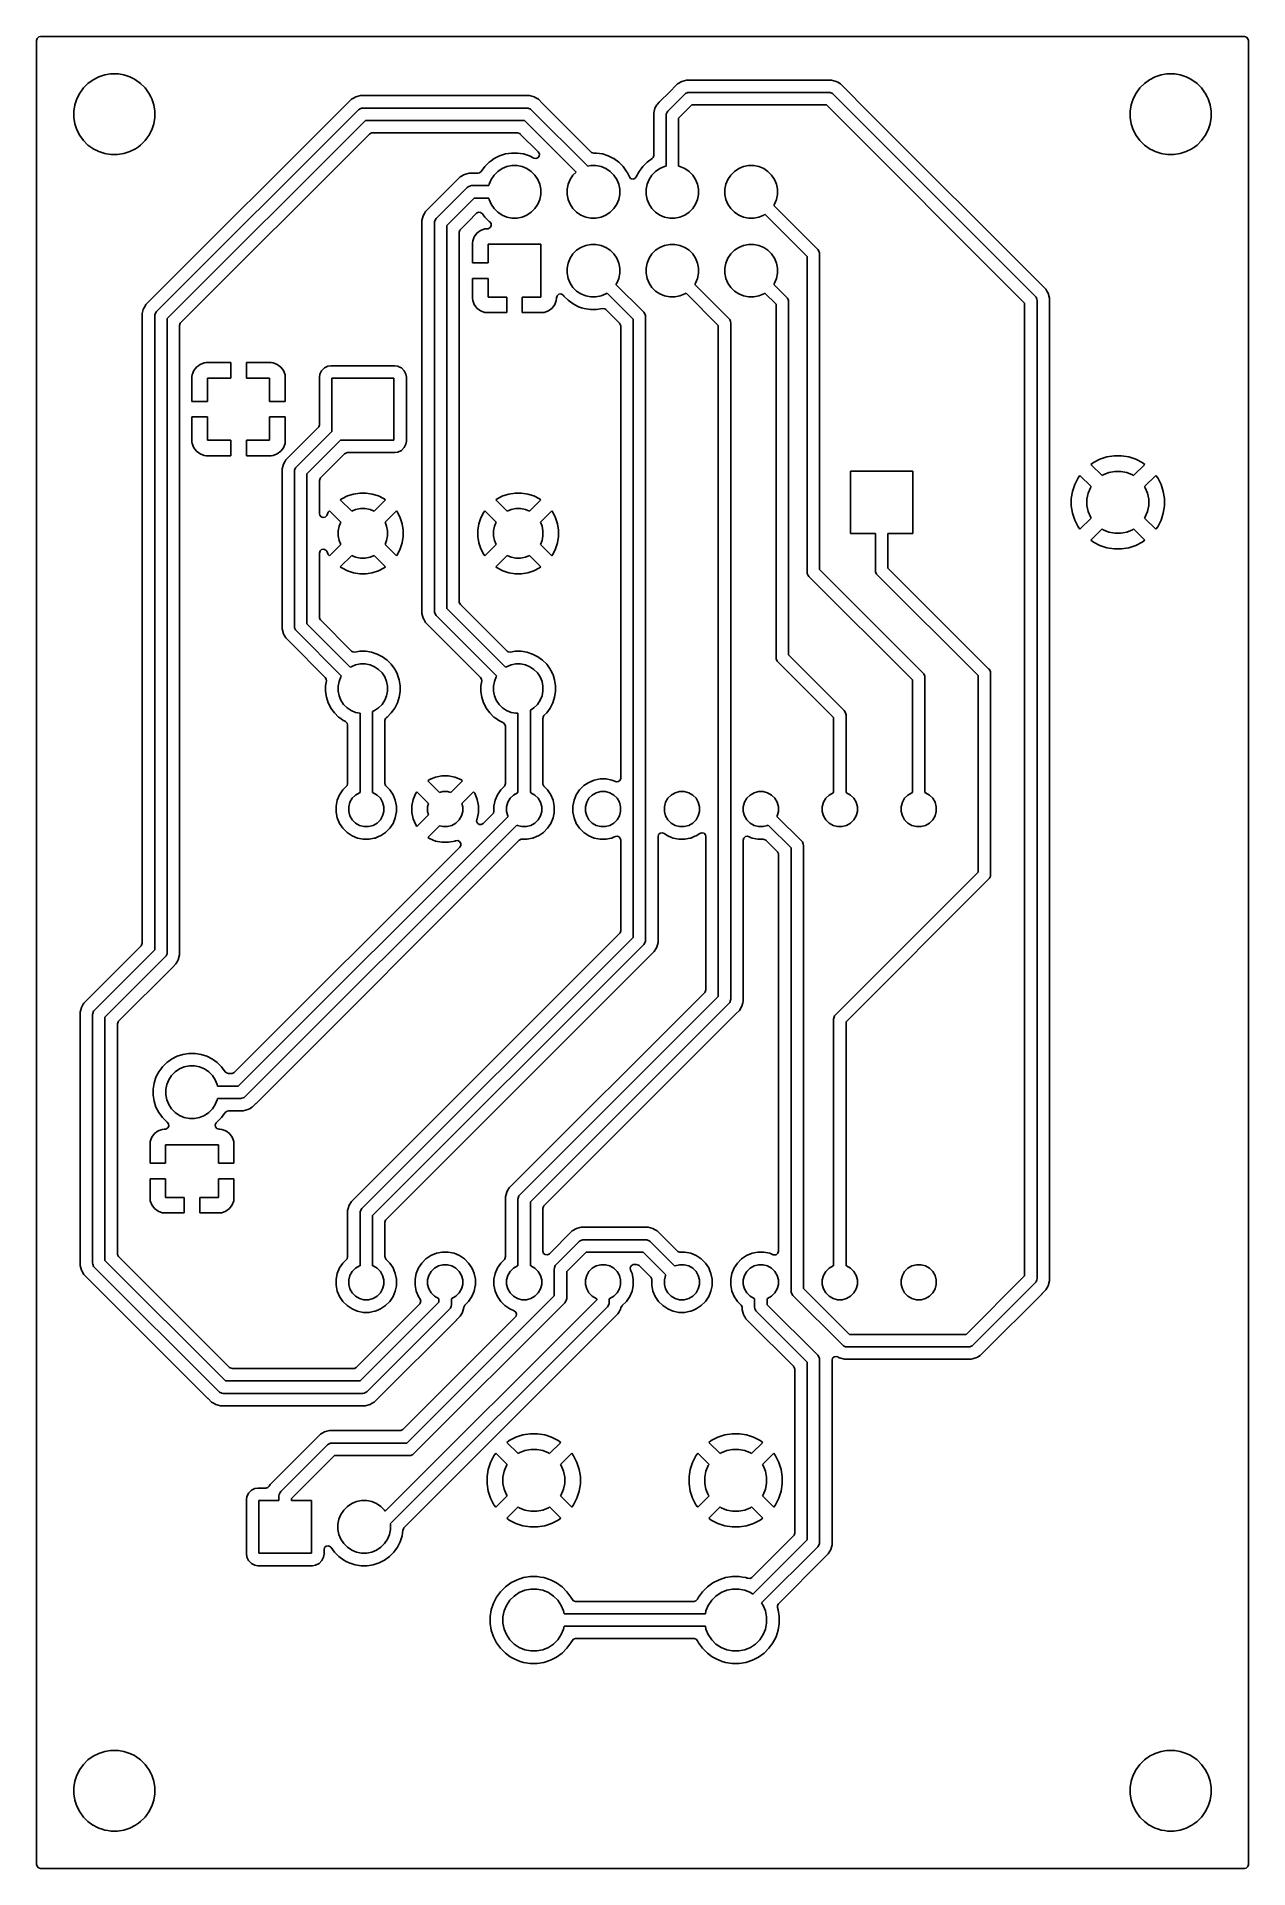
# Model space of a CAD drawing. Header units: millimetres. Extents: x 130.5 to 169.5, y -130 to -71.
import ezdxf

# ---------------------------------------------------------------- set-up
doc = ezdxf.new("R2010")
doc.units = ezdxf.units.MM
doc.layers.add('F.Cu', color=13, linetype='CONTINUOUS', true_color=0xc83434)

msp = doc.modelspace()

# ---------------------------------------------------------------- linework, layer by layer
at = {"layer": 'F.Cu', "linetype": 'CONTINUOUS'}
for p, q in [((130.5005, -71.1245), (130.520185, -71.057461)), ((130.5005, -73.397648), (130.5005, -71.1245)), ((130.520185, -71.057461), (130.572989, -71.011706)), ((130.572989, -71.011706), (130.6245, -71.0005)), ((130.6245, -71.0005), (169.3755, -71.0005)), ((169.3755, -71.0005), (169.442539, -71.020185)), ((169.442539, -71.020185), (169.488294, -71.072989)), ((169.488294, -71.072989), (169.4995, -71.1245)), ((169.4995, -71.1245), (169.4995, -129.8755)), ((132.152786, -72.508028), (132.008028, -72.652786)), ((132.318386, -72.387715), (132.152786, -72.508028)), ((132.500776, -72.294781), (132.318386, -72.387715)), ((132.695465, -72.231522), (132.500776, -72.294781)), ((132.873329, -72.203351), (132.695465, -72.231522)), ((132.897648, -72.1995), (132.873329, -72.203351)), ((133.102352, -72.1995), (132.897648, -72.1995)), ((133.129995, -72.203878), (133.102352, -72.1995)), ((133.304534, -72.231522), (133.129995, -72.203878)), ((133.499223, -72.294781), (133.304534, -72.231522)), ((133.624653, -72.358691), (133.499223, -72.294781)), ((133.68161, -72.387713), (133.624653, -72.358691)), ((133.681612, -72.387714), (133.68161, -72.387713)), ((133.681613, -72.387715), (133.681612, -72.387714)), ((133.847213, -72.508028), (133.681613, -72.387715)), ((133.991971, -72.652786), (133.847213, -72.508028)), ((151.131282, -72.519481), (150.832378, -72.818386)), ((151.131285, -72.519479), (151.131282, -72.519481)), ((151.174689, -72.49442), (151.131285, -72.519479)), ((151.218095, -72.46936), (151.174689, -72.49442)), ((151.218096, -72.469359), (151.218095, -72.46936)), ((151.268209, -72.440425), (151.218096, -72.469359)), ((151.268212, -72.440424), (151.268209, -72.440425)), ((151.268214, -72.440423), (151.268212, -72.440424)), ((151.268215, -72.440423), (151.268214, -72.440423)), ((151.420942, -72.3995), (151.268215, -72.440423)), ((151.579057, -72.3995), (151.420942, -72.3995)), ((155.913331, -72.3995), (151.579057, -72.3995)), ((155.913347, -72.399499), (155.913331, -72.3995)), ((155.920943, -72.399499), (155.913347, -72.399499)), ((156.079057, -72.399499), (155.920943, -72.399499)), ((156.231785, -72.440423), (156.079057, -72.399499)), ((156.2819, -72.469358), (156.231785, -72.440423)), ((156.281904, -72.469359), (156.2819, -72.469358)), ((156.281904, -72.46936), (156.281904, -72.469359)), ((156.368716, -72.51948), (156.281904, -72.46936)), ((156.368717, -72.519481), (156.368716, -72.51948)), ((156.487588, -72.638352), (156.368717, -72.519481)), ((166.152786, -72.508028), (166.008028, -72.652786)), ((166.318386, -72.387715), (166.152786, -72.508028)), ((166.500776, -72.294781), (166.318386, -72.387715)), ((166.695465, -72.231522), (166.500776, -72.294781)), ((166.873329, -72.203351), (166.695465, -72.231522)), ((166.897648, -72.1995), (166.873329, -72.203351)), ((167.102352, -72.1995), (166.897648, -72.1995)), ((167.129995, -72.203878), (167.102352, -72.1995)), ((167.304534, -72.231522), (167.129995, -72.203878)), ((167.499223, -72.294781), (167.304534, -72.231522)), ((167.624653, -72.358691), (167.499223, -72.294781)), ((167.68161, -72.387713), (167.624653, -72.358691)), ((167.681612, -72.387714), (167.68161, -72.387713)), ((167.681613, -72.387715), (167.681612, -72.387714)), ((167.847213, -72.508028), (167.681613, -72.387715)), ((167.991971, -72.652786), (167.847213, -72.508028)), ((131.794781, -73.000776), (131.731522, -73.195465)), ((131.887715, -72.818386), (131.794781, -73.000776)), ((132.008028, -72.652786), (131.887715, -72.818386)), ((134.104556, -72.807749), (133.991971, -72.652786)), ((140.631282, -73.019481), (134.019481, -79.631282)), ((134.112287, -72.81839), (134.104556, -72.807749)), ((134.171503, -72.934607), (134.112287, -72.81839)), ((134.205218, -73.000776), (134.171503, -72.934607)), ((134.205218, -73.000778), (134.205218, -73.000776)), ((134.20522, -73.000781), (134.205218, -73.000778)), ((134.268477, -73.195466), (134.20522, -73.000781)), ((140.631285, -73.019479), (140.631282, -73.019481)), ((140.674689, -72.99442), (140.631285, -73.019479)), ((140.718095, -72.96936), (140.674689, -72.99442)), ((140.718096, -72.969359), (140.718095, -72.96936)), ((140.768209, -72.940425), (140.718096, -72.969359)), ((140.768212, -72.940424), (140.768209, -72.940425)), ((140.768214, -72.940423), (140.768212, -72.940424)), ((140.768215, -72.940423), (140.768214, -72.940423)), ((140.920943, -72.8995), (140.768215, -72.940423)), ((141.079057, -72.8995), (140.920943, -72.8995)), ((146.193331, -72.8995), (141.079057, -72.8995)), ((146.193347, -72.899499), (146.193331, -72.8995)), ((146.200943, -72.899499), (146.193347, -72.899499)), ((146.359057, -72.899499), (146.200943, -72.899499)), ((146.511785, -72.940423), (146.359057, -72.899499)), ((146.5619, -72.969358), (146.511785, -72.940423)), ((146.561904, -72.969359), (146.5619, -72.969358)), ((146.561904, -72.96936), (146.561904, -72.969359)), ((146.648716, -73.01948), (146.561904, -72.96936)), ((146.648717, -73.019481), (146.648716, -73.01948)), ((146.767588, -73.138352), (146.648717, -73.019481)), ((146.76759, -73.138355), (146.767588, -73.138352)), ((148.342416, -74.713181), (146.76759, -73.138355)), ((150.535382, -73.115381), (150.479481, -73.171282)), ((150.591284, -73.05948), (150.535382, -73.115381)), ((150.591286, -73.059478), (150.591284, -73.05948)), ((150.832378, -72.818386), (150.591286, -73.059478)), ((150.818579, -73.398579), (151.358578, -72.858579)), ((151.358578, -72.858579), (151.388886, -72.833706)), ((151.388886, -72.833706), (151.460982, -72.803843)), ((151.460982, -72.803843), (151.5, -72.8)), ((151.5, -72.8), (156, -72.8)), ((156, -72.8), (156.039018, -72.803843)), ((156.039018, -72.803843), (156.111114, -72.833706)), ((156.111114, -72.833706), (156.141421, -72.858579)), ((156.141421, -72.858579), (162.641421, -79.358579)), ((156.48759, -72.638355), (156.487588, -72.638352)), ((157.246883, -73.397648), (156.48759, -72.638355)), ((165.794781, -73.000776), (165.731522, -73.195465)), ((165.887715, -72.818386), (165.794781, -73.000776)), ((166.008028, -72.652786), (165.887715, -72.818386)), ((168.104556, -72.807749), (167.991971, -72.652786)), ((168.112287, -72.81839), (168.104556, -72.807749)), ((168.171503, -72.934607), (168.112287, -72.81839)), ((168.205218, -73.000776), (168.171503, -72.934607)), ((168.205218, -73.000778), (168.205218, -73.000776)), ((168.20522, -73.000781), (168.205218, -73.000778)), ((168.268477, -73.195466), (168.20522, -73.000781)), ((130.5005, -110.579054), (130.5005, -73.397648)), ((131.731522, -73.195465), (131.6995, -73.397648)), ((131.6995, -73.397648), (131.6995, -73.602351)), ((131.6995, -73.602351), (131.731522, -73.804534)), ((134.3005, -73.397648), (134.268477, -73.195466)), ((134.268477, -73.804534), (134.3005, -73.602352)), ((134.3005, -73.602352), (134.3005, -73.397648)), ((134.358579, -79.858579), (140.858579, -73.358579)), ((141.082842, -73.7), (134.7, -80.082842)), ((140.858579, -73.358579), (140.888886, -73.333706)), ((140.888886, -73.333706), (140.960982, -73.303843)), ((140.960982, -73.303843), (141, -73.3)), ((141, -73.3), (146.28, -73.3)), ((146.197158, -73.7), (141.082842, -73.7)), ((147.860432, -75.363274), (146.197158, -73.7)), ((146.28, -73.3), (146.319018, -73.303843)), ((146.319018, -73.303843), (146.391114, -73.333706)), ((146.391114, -73.333706), (146.421421, -73.358579)), ((146.421421, -73.358579), (148.236802, -75.17396)), ((150.400423, -73.308215), (150.359499, -73.460943)), ((150.359499, -73.460943), (150.359499, -73.460945)), ((150.359499, -73.460945), (150.359499, -73.629046)), ((150.359499, -73.629046), (150.3595, -73.629059)), ((150.3595, -73.629059), (150.3595, -74.827403)), ((150.465519, -73.195466), (150.400423, -73.308215)), ((150.47948, -73.171284), (150.465519, -73.195466)), ((150.479481, -73.171282), (150.47948, -73.171284)), ((150.76, -73.54), (150.763843, -73.500982)), ((150.76, -75.177303), (150.76, -73.54)), ((150.763843, -73.500982), (150.793706, -73.428886)), ((150.793706, -73.428886), (150.818579, -73.398579)), ((151.582843, -73.2), (151.16, -73.622842)), ((151.16, -73.622842), (151.16, -75.177303)), ((155.917158, -73.2), (151.582843, -73.2)), ((162.3, -79.582842), (155.917158, -73.2)), ((162.864374, -79.015139), (157.246883, -73.397648)), ((165.731522, -73.195465), (165.6995, -73.397648)), ((165.6995, -73.397648), (165.6995, -73.602351)), ((165.6995, -73.602351), (165.731522, -73.804534)), ((168.3005, -73.397648), (168.268477, -73.195466)), ((168.268477, -73.804534), (168.3005, -73.602352)), ((168.3005, -73.602352), (168.3005, -73.397648)), ((131.731522, -73.804534), (131.794781, -73.999223)), ((131.794781, -73.999223), (131.887715, -74.181613)), ((131.887715, -74.181613), (132.008028, -74.347213)), ((133.991971, -74.347213), (134.044732, -74.27459)), ((134.044732, -74.27459), (134.112287, -74.18161)), ((134.112287, -74.18161), (134.20522, -73.999219)), ((134.20522, -73.999219), (134.268477, -73.804534)), ((135.136819, -80.212416), (141.212416, -74.136819)), ((141.212416, -74.136819), (141.273739, -74.103334)), ((141.273739, -74.103334), (141.300097, -74.1005)), ((141.300097, -74.1005), (145.979903, -74.1005)), ((145.979903, -74.1005), (146.046942, -74.120185)), ((146.046942, -74.120185), (146.067584, -74.136819)), ((146.067584, -74.136819), (146.646136, -74.715371)), ((165.731522, -73.804534), (165.794781, -73.999223)), ((165.794781, -73.999223), (165.887715, -74.181613)), ((165.887715, -74.181613), (166.008028, -74.347213)), ((167.991971, -74.347213), (168.044732, -74.27459)), ((168.044732, -74.27459), (168.112287, -74.18161)), ((168.112287, -74.18161), (168.20522, -73.999219)), ((168.20522, -73.999219), (168.268477, -73.804534)), ((132.008028, -74.347213), (132.152786, -74.491971)), ((132.152786, -74.491971), (132.307749, -74.604556)), ((132.307749, -74.604556), (132.31839, -74.612287)), ((132.31839, -74.612287), (132.434607, -74.671503)), ((132.434607, -74.671503), (132.500776, -74.705218)), ((132.500776, -74.705218), (132.500778, -74.705218)), ((132.500778, -74.705218), (132.500781, -74.70522)), ((132.500781, -74.70522), (132.532023, -74.715371)), ((132.532023, -74.715371), (132.695465, -74.768477)), ((132.695465, -74.768477), (132.747345, -74.776694)), ((132.747345, -74.776694), (132.897648, -74.8005)), ((132.897648, -74.8005), (132.897649, -74.8005)), ((132.897649, -74.8005), (133.102351, -74.8005)), ((133.102351, -74.8005), (133.102352, -74.8005)), ((133.102352, -74.8005), (133.304534, -74.768477)), ((133.304534, -74.768477), (133.499219, -74.70522)), ((133.499219, -74.70522), (133.68161, -74.612287)), ((133.68161, -74.612287), (133.77459, -74.544732)), ((133.77459, -74.544732), (133.847213, -74.491971)), ((133.847213, -74.491971), (133.847215, -74.491968)), ((133.847215, -74.491968), (133.847219, -74.491966)), ((133.847219, -74.491966), (133.991966, -74.347219)), ((133.991966, -74.347219), (133.991968, -74.347215)), ((133.991968, -74.347215), (133.991971, -74.347213)), ((145.39997, -74.841117), (145.224594, -74.930476)), ((145.587173, -74.78029), (145.39997, -74.841117)), ((145.781578, -74.7495), (145.587173, -74.78029)), ((145.781583, -74.7495), (145.781578, -74.7495)), ((145.978417, -74.7495), (145.781583, -74.7495)), ((145.978422, -74.7495), (145.978417, -74.7495)), ((146.172826, -74.78029), (145.978422, -74.7495)), ((146.360029, -74.841117), (146.172826, -74.78029)), ((146.50216, -74.913537), (146.360029, -74.841117)), ((146.567301, -74.926736), (146.50216, -74.913537)), ((146.632765, -74.902319), (146.567301, -74.926736)), ((146.674637, -74.846386), (146.632765, -74.902319)), ((146.646136, -74.715371), (146.679621, -74.776694)), ((146.679621, -74.776694), (146.674637, -74.846386)), ((148.363058, -74.729815), (148.342416, -74.713181)), ((148.430097, -74.7495), (148.363058, -74.729815)), ((148.518417, -74.7495), (148.430097, -74.7495)), ((148.518422, -74.7495), (148.518417, -74.7495)), ((148.712826, -74.78029), (148.518422, -74.7495)), ((148.900029, -74.841117), (148.712826, -74.78029)), ((149.068065, -74.926736), (148.900029, -74.841117)), ((149.075405, -74.930476), (149.068065, -74.926736)), ((150.308386, -74.927721), (150.145352, -75.046173)), ((150.339815, -74.894442), (150.308386, -74.927721)), ((150.3595, -74.827403), (150.339815, -74.894442)), ((166.008028, -74.347213), (166.152786, -74.491971)), ((166.152786, -74.491971), (166.307749, -74.604556)), ((166.307749, -74.604556), (166.31839, -74.612287)), ((166.31839, -74.612287), (166.434607, -74.671503)), ((166.434607, -74.671503), (166.500776, -74.705218)), ((166.500776, -74.705218), (166.500778, -74.705218)), ((166.500778, -74.705218), (166.500781, -74.70522)), ((166.500781, -74.70522), (166.532023, -74.715371)), ((166.532023, -74.715371), (166.695465, -74.768477)), ((166.695465, -74.768477), (166.747345, -74.776694)), ((166.747345, -74.776694), (166.897648, -74.8005)), ((166.897648, -74.8005), (166.897649, -74.8005)), ((166.897649, -74.8005), (167.102351, -74.8005)), ((167.102351, -74.8005), (167.102352, -74.8005)), ((167.102352, -74.8005), (167.304534, -74.768477)), ((167.304534, -74.768477), (167.499219, -74.70522)), ((167.499219, -74.70522), (167.68161, -74.612287)), ((167.68161, -74.612287), (167.77459, -74.544732)), ((167.77459, -74.544732), (167.847213, -74.491971)), ((167.847213, -74.491971), (167.847215, -74.491968)), ((167.847215, -74.491968), (167.847219, -74.491966)), ((167.847219, -74.491966), (167.991966, -74.347219)), ((167.991966, -74.347219), (167.991968, -74.347215)), ((167.991968, -74.347215), (167.991971, -74.347213)), ((144.268209, -75.440426), (144.13129, -75.519475)), ((144.268214, -75.440423), (144.268209, -75.440426)), ((144.344579, -75.419961), (144.268214, -75.440423)), ((144.420943, -75.399499), (144.344579, -75.419961)), ((144.579058, -75.399499), (144.420943, -75.399499)), ((144.586654, -75.399499), (144.579058, -75.399499)), ((144.58667, -75.3995), (144.586654, -75.399499)), ((144.707404, -75.3995), (144.58667, -75.3995)), ((144.752392, -75.391051), (144.707404, -75.3995)), ((144.807722, -75.348386), (144.752392, -75.391051)), ((144.810477, -75.344594), (144.807722, -75.348386)), ((144.926172, -75.185354), (144.810477, -75.344594)), ((144.926174, -75.185352), (144.926172, -75.185354)), ((145.065351, -75.046174), (144.926174, -75.185351)), ((144.926174, -75.185351), (144.926174, -75.185352)), ((145.065352, -75.046174), (145.065351, -75.046174)), ((145.065354, -75.046172), (145.065352, -75.046174)), ((145.133741, -74.996485), (145.065354, -75.046172)), ((145.130367, -75.599313), (145.222941, -75.460766)), ((145.224594, -74.930476), (145.133741, -74.996485)), ((145.222941, -75.460766), (145.340766, -75.342941)), ((145.340766, -75.342941), (145.479313, -75.250367)), ((145.479313, -75.250367), (145.633258, -75.186601)), ((145.633258, -75.186601), (145.796685, -75.154093)), ((145.796685, -75.154093), (145.963315, -75.154093)), ((145.963315, -75.154093), (146.126742, -75.186601)), ((146.126742, -75.186601), (146.280687, -75.250367)), ((146.280687, -75.250367), (146.419234, -75.342941)), ((146.419234, -75.342941), (146.537059, -75.460766)), ((146.537059, -75.460766), (146.629633, -75.599313)), ((147.670367, -75.599313), (147.762941, -75.460766)), ((147.762941, -75.460766), (147.860432, -75.363274)), ((148.236802, -75.17396), (148.336685, -75.154093)), ((148.336685, -75.154093), (148.503315, -75.154093)), ((148.503315, -75.154093), (148.666742, -75.186601)), ((148.666742, -75.186601), (148.820687, -75.250367)), ((148.820687, -75.250367), (148.959234, -75.342941)), ((148.959234, -75.342941), (149.077059, -75.460766)), ((149.234646, -75.046172), (149.075405, -74.930476)), ((149.077059, -75.460766), (149.169633, -75.599313)), ((149.373828, -75.185354), (149.234646, -75.046172)), ((149.489524, -75.344595), (149.373828, -75.185354)), ((149.513194, -75.391051), (149.489524, -75.344595)), ((149.579515, -75.521213), (149.513194, -75.391051)), ((149.890476, -75.344594), (149.800485, -75.521213)), ((149.956485, -75.253741), (149.890476, -75.344594)), ((150.006172, -75.185354), (149.956485, -75.253741)), ((150.006174, -75.185352), (150.006172, -75.185354)), ((150.145352, -75.046173), (150.006174, -75.185351)), ((150.006174, -75.185351), (150.006174, -75.185352)), ((150.210367, -75.599313), (150.302941, -75.460766)), ((150.302941, -75.460766), (150.420766, -75.342941)), ((150.420766, -75.342941), (150.559313, -75.250367)), ((150.559313, -75.250367), (150.713258, -75.186601)), ((150.713258, -75.186601), (150.76, -75.177303)), ((151.16, -75.177303), (151.206742, -75.186601)), ((151.206742, -75.186601), (151.360687, -75.250367)), ((151.360687, -75.250367), (151.499234, -75.342941)), ((151.499234, -75.342941), (151.617059, -75.460766)), ((151.617059, -75.460766), (151.709633, -75.599313)), ((152.750367, -75.599313), (152.842941, -75.460766)), ((152.842941, -75.460766), (152.960766, -75.342941)), ((152.960766, -75.342941), (153.099313, -75.250367)), ((153.099313, -75.250367), (153.253258, -75.186601)), ((153.253258, -75.186601), (153.416685, -75.154093)), ((153.416685, -75.154093), (153.583315, -75.154093)), ((153.583315, -75.154093), (153.746742, -75.186601)), ((153.746742, -75.186601), (153.900687, -75.250367)), ((153.900687, -75.250367), (154.039234, -75.342941)), ((154.039234, -75.342941), (154.157059, -75.460766)), ((154.157059, -75.460766), (154.249633, -75.599313)), ((144.131282, -75.519481), (143.019481, -76.631282)), ((143.358579, -76.858579), (144.358579, -75.858578)), ((144.13129, -75.519475), (144.131282, -75.519481)), ((144.358579, -75.858578), (144.388886, -75.833706)), ((144.388886, -75.833706), (144.460982, -75.803843)), ((144.460982, -75.803843), (144.5, -75.8)), ((144.5, -75.8), (145.057303, -75.8)), ((145.057303, -75.8), (145.066601, -75.753258)), ((145.066601, -75.753258), (145.130367, -75.599313)), ((146.629633, -75.599313), (146.693399, -75.753258)), ((146.693399, -75.753258), (146.725907, -75.916685)), ((146.725907, -76.083315), (146.693399, -76.246742)), ((146.725907, -75.916685), (146.725907, -76.083315)), ((147.574093, -75.916685), (147.606601, -75.753258)), ((147.574093, -76.083315), (147.574093, -75.916685)), ((147.606601, -76.246742), (147.574093, -76.083315)), ((147.606601, -75.753258), (147.670367, -75.599313)), ((149.169633, -75.599313), (149.233399, -75.753258)), ((149.233399, -75.753258), (149.265907, -75.916685)), ((149.265907, -76.083315), (149.233399, -76.246742)), ((149.265907, -75.916685), (149.265907, -76.083315)), ((149.618555, -75.566267), (149.579515, -75.521213)), ((149.68469, -75.588804), (149.618555, -75.566267)), ((149.752511, -75.572009), (149.68469, -75.588804)), ((149.800485, -75.521213), (149.752511, -75.572009)), ((150.114093, -75.916685), (150.146601, -75.753258)), ((150.114093, -76.083315), (150.114093, -75.916685)), ((150.146601, -76.246742), (150.114093, -76.083315)), ((150.146601, -75.753258), (150.210367, -75.599313)), ((151.709633, -75.599313), (151.773399, -75.753258)), ((151.773399, -75.753258), (151.805907, -75.916685)), ((151.805907, -76.083315), (151.773399, -76.246742)), ((151.805907, -75.916685), (151.805907, -76.083315)), ((152.654093, -75.916685), (152.686601, -75.753258)), ((152.654093, -76.083315), (152.654093, -75.916685)), ((152.686601, -76.246742), (152.654093, -76.083315)), ((152.686601, -75.753258), (152.750367, -75.599313)), ((154.249633, -75.599313), (154.313399, -75.753258)), ((154.313399, -75.753258), (154.345907, -75.916685)), ((154.345907, -76.083315), (154.313399, -76.246742)), ((154.345907, -75.916685), (154.345907, -76.083315)), ((143.019475, -76.63129), (142.980117, -76.699462)), ((143.019481, -76.631282), (143.019475, -76.63129)), ((144.582843, -76.2), (143.7, -77.082842)), ((144.39541, -76.953825), (144.65873, -76.690504)), ((145.057303, -76.2), (144.582843, -76.2)), ((144.65873, -76.690504), (144.720052, -76.657021)), ((144.720052, -76.657021), (144.789744, -76.662005)), ((144.789744, -76.662005), (144.845677, -76.703877)), ((145.066601, -76.246742), (145.057303, -76.2)), ((145.130367, -76.400687), (145.066601, -76.246742)), ((145.222941, -76.539234), (145.130367, -76.400687)), ((145.340766, -76.657059), (145.222941, -76.539234)), ((145.479313, -76.749633), (145.340766, -76.657059)), ((146.419234, -76.657059), (146.280687, -76.749633)), ((146.537059, -76.539234), (146.419234, -76.657059)), ((146.629633, -76.400687), (146.537059, -76.539234)), ((146.693399, -76.246742), (146.629633, -76.400687)), ((147.670367, -76.400687), (147.606601, -76.246742)), ((147.762941, -76.539234), (147.670367, -76.400687)), ((147.880766, -76.657059), (147.762941, -76.539234)), ((148.019313, -76.749633), (147.880766, -76.657059)), ((148.959234, -76.657059), (148.820687, -76.749633)), ((149.077059, -76.539234), (148.959234, -76.657059)), ((149.169633, -76.400687), (149.077059, -76.539234)), ((149.233399, -76.246742), (149.169633, -76.400687)), ((150.210367, -76.400687), (150.146601, -76.246742)), ((150.302941, -76.539234), (150.210367, -76.400687)), ((150.420766, -76.657059), (150.302941, -76.539234)), ((150.559313, -76.749633), (150.420766, -76.657059)), ((151.499234, -76.657059), (151.360687, -76.749633)), ((151.617059, -76.539234), (151.499234, -76.657059)), ((151.709633, -76.400687), (151.617059, -76.539234)), ((151.773399, -76.246742), (151.709633, -76.400687)), ((152.750367, -76.400687), (152.686601, -76.246742)), ((152.842941, -76.539234), (152.750367, -76.400687)), ((152.960766, -76.657059), (152.842941, -76.539234)), ((153.099313, -76.749633), (152.960766, -76.657059)), ((154.249633, -76.400687), (154.223155, -76.440313)), ((154.223155, -76.440313), (155.641421, -77.858579)), ((154.313399, -76.246742), (154.249633, -76.400687)), ((142.940423, -76.768215), (142.899499, -76.920943)), ((142.899499, -76.920943), (142.899499, -76.920945)), ((142.899499, -76.920945), (142.899499, -77.089046)), ((142.899499, -77.089046), (142.8995, -77.089059)), ((142.8995, -77.089059), (142.8995, -89.41333)), ((142.980117, -76.699464), (142.940423, -76.768214)), ((142.940423, -76.768214), (142.940423, -76.768215)), ((142.980117, -76.699462), (142.980117, -76.699464)), ((143.3, -77), (143.303843, -76.960982)), ((143.3, -89.5), (143.3, -77)), ((143.303843, -76.960982), (143.333706, -76.888886)), ((143.333706, -76.888886), (143.358579, -76.858579)), ((143.7, -77.082842), (143.7, -89.417158)), ((144.1005, -77.300097), (144.120185, -77.233058)), ((144.120185, -77.233058), (144.136819, -77.212416)), ((144.136819, -77.212416), (144.39541, -76.953825)), ((144.787906, -77.246649), (144.672812, -77.332809)), ((144.787913, -77.246645), (144.787906, -77.246649)), ((144.92262, -77.196403), (144.787913, -77.246645)), ((144.845677, -76.703877), (144.846713, -76.70528)), ((144.846713, -76.70528), (144.926172, -76.814646)), ((144.922627, -77.196401), (144.92262, -77.196403)), ((144.982155, -77.19), (144.922627, -77.196401)), ((144.926172, -76.814646), (144.926174, -76.814648)), ((144.926174, -76.814648), (145.065354, -76.953828)), ((145.008784, -77.19), (144.982155, -77.19)), ((145.036868, -77.186778), (145.008784, -77.19)), ((145.097707, -77.152421), (145.036868, -77.186778)), ((145.065354, -76.953828), (145.081671, -76.965683)), ((145.081671, -76.965683), (145.124336, -77.021013)), ((145.130314, -77.090627), (145.097707, -77.152421)), ((145.124336, -77.021013), (145.130314, -77.090627)), ((145.633258, -76.813399), (145.479313, -76.749633)), ((145.796685, -76.845907), (145.633258, -76.813399)), ((145.963315, -76.845907), (145.796685, -76.845907)), ((146.126742, -76.813399), (145.963315, -76.845907)), ((146.280687, -76.749633), (146.126742, -76.813399)), ((148.173258, -76.813399), (148.019313, -76.749633)), ((148.336685, -76.845907), (148.173258, -76.813399)), ((148.503315, -76.845907), (148.336685, -76.845907)), ((148.666742, -76.813399), (148.503315, -76.845907)), ((148.820687, -76.749633), (148.666742, -76.813399)), ((150.713258, -76.813399), (150.559313, -76.749633)), ((150.876685, -76.845907), (150.713258, -76.813399)), ((151.043315, -76.845907), (150.876685, -76.845907)), ((151.206742, -76.813399), (151.043315, -76.845907)), ((151.360687, -76.749633), (151.206742, -76.813399)), ((153.253258, -76.813399), (153.099313, -76.749633)), ((153.416685, -76.845907), (153.253258, -76.813399)), ((153.583315, -76.845907), (153.416685, -76.845907)), ((153.746742, -76.813399), (153.583315, -76.845907)), ((153.900687, -76.749633), (153.746742, -76.813399)), ((153.940313, -76.723155), (153.900687, -76.749633)), ((155.3, -78.082842), (153.940313, -76.723155)), ((144.1005, -86.897682), (144.1005, -77.300097)), ((144.536401, -77.582627), (144.53, -77.642155)), ((144.53, -77.642155), (144.53, -78.29)), ((144.536403, -77.58262), (144.536401, -77.582627)), ((144.586645, -77.447913), (144.536403, -77.58262)), ((144.586649, -77.447906), (144.586645, -77.447913)), ((144.672809, -77.332812), (144.586649, -77.447906)), ((144.672812, -77.332809), (144.672809, -77.332812)), ((145.03, -78.29), (145.03, -77.69)), ((145.03, -77.69), (146.73, -77.69)), ((146.73, -77.69), (146.73, -79.39)), ((147.880766, -77.882941), (148.019313, -77.790367)), ((148.019313, -77.790367), (148.173258, -77.726601)), ((148.173258, -77.726601), (148.336685, -77.694093)), ((148.336685, -77.694093), (148.503315, -77.694093)), ((148.503315, -77.694093), (148.666742, -77.726601)), ((148.666742, -77.726601), (148.820687, -77.790367)), ((148.820687, -77.790367), (148.959234, -77.882941)), ((150.420766, -77.882941), (150.559313, -77.790367)), ((150.559313, -77.790367), (150.713258, -77.726601)), ((150.713258, -77.726601), (150.876685, -77.694093)), ((150.876685, -77.694093), (151.043315, -77.694093)), ((151.043315, -77.694093), (151.206742, -77.726601)), ((151.206742, -77.726601), (151.360687, -77.790367)), ((151.360687, -77.790367), (151.499234, -77.882941)), ((152.960766, -77.882941), (153.099313, -77.790367)), ((153.099313, -77.790367), (153.253258, -77.726601)), ((153.253258, -77.726601), (153.416685, -77.694093)), ((153.416685, -77.694093), (153.583315, -77.694093)), ((153.583315, -77.694093), (153.746742, -77.726601)), ((153.746742, -77.726601), (153.900687, -77.790367)), ((153.900687, -77.790367), (154.039234, -77.882941)), ((155.641421, -77.858579), (155.666294, -77.888886)), ((144.53, -78.29), (145.03, -78.29)), ((147.574093, -78.456685), (147.606601, -78.293258)), ((147.574093, -78.623315), (147.574093, -78.456685)), ((147.606601, -78.293258), (147.670367, -78.139313)), ((147.670367, -78.139313), (147.762941, -78.000766)), ((147.762941, -78.000766), (147.880766, -77.882941)), ((148.959234, -77.882941), (149.077059, -78.000766)), ((149.077059, -78.000766), (149.169633, -78.139313)), ((149.169633, -78.139313), (149.233399, -78.293258)), ((149.233399, -78.293258), (149.265907, -78.456685)), ((149.265907, -78.456685), (149.265907, -78.623315)), ((150.114093, -78.456685), (150.146601, -78.293258)), ((150.114093, -78.623315), (150.114093, -78.456685)), ((150.146601, -78.293258), (150.210367, -78.139313)), ((150.210367, -78.139313), (150.302941, -78.000766)), ((150.302941, -78.000766), (150.420766, -77.882941)), ((151.499234, -77.882941), (151.617059, -78.000766)), ((151.617059, -78.000766), (151.709633, -78.139313)), ((151.709633, -78.139313), (151.773399, -78.293258)), ((151.773399, -78.293258), (151.805907, -78.456685)), ((151.805907, -78.456685), (151.805907, -78.623315)), ((152.654093, -78.456685), (152.686601, -78.293258)), ((152.654093, -78.623315), (152.654093, -78.456685)), ((152.686601, -78.293258), (152.750367, -78.139313)), ((152.750367, -78.139313), (152.842941, -78.000766)), ((152.842941, -78.000766), (152.960766, -77.882941)), ((154.039234, -77.882941), (154.157059, -78.000766)), ((154.157059, -78.000766), (154.249633, -78.139313)), ((154.249633, -78.139313), (154.313399, -78.293258)), ((154.313399, -78.293258), (154.345907, -78.456685)), ((154.345907, -78.456685), (154.345907, -78.623315)), ((155.3, -88.249758), (155.3, -78.082842)), ((155.666294, -77.888886), (155.696157, -77.960982)), ((155.696157, -77.960982), (155.7, -78)), ((155.7, -78), (155.7, -88.166916)), ((144.53, -78.79), (144.53, -79.437844)), ((145.03, -78.79), (144.53, -78.79)), ((145.03, -79.39), (145.03, -78.79)), ((147.606601, -78.786742), (147.574093, -78.623315)), ((147.670367, -78.940687), (147.606601, -78.786742)), ((147.762941, -79.079234), (147.670367, -78.940687)), ((149.169633, -78.940687), (149.143155, -78.980313)), ((149.143155, -78.980313), (150.041421, -79.878579)), ((149.233399, -78.786742), (149.169633, -78.940687)), ((149.265907, -78.623315), (149.233399, -78.786742)), ((150.146601, -78.786742), (150.114093, -78.623315)), ((150.210367, -78.940687), (150.146601, -78.786742)), ((150.302941, -79.079234), (150.210367, -78.940687)), ((151.709633, -78.940687), (151.683155, -78.980313)), ((151.683155, -78.980313), (152.781422, -80.078579)), ((151.773399, -78.786742), (151.709633, -78.940687)), ((151.805907, -78.623315), (151.773399, -78.786742)), ((152.686601, -78.786742), (152.654093, -78.623315)), ((152.750367, -78.940687), (152.686601, -78.786742)), ((152.842941, -79.079234), (152.750367, -78.940687)), ((154.249633, -78.940687), (154.223155, -78.980313)), ((154.223155, -78.980313), (154.641422, -79.398579)), ((154.313399, -78.786742), (154.249633, -78.940687)), ((154.345907, -78.623315), (154.313399, -78.786742)), ((162.864385, -79.015149), (162.864374, -79.015139)), ((162.868715, -79.019479), (162.864385, -79.015149)), ((162.868716, -79.01948), (162.868715, -79.019479)), ((162.98052, -79.131284), (162.868716, -79.01948)), ((134.01948, -79.631284), (133.980452, -79.698884)), ((134.019481, -79.631282), (134.01948, -79.631284)), ((144.53, -79.437844), (144.536401, -79.497372)), ((144.536401, -79.497372), (144.536403, -79.497379)), ((144.536403, -79.497379), (144.586645, -79.632086)), ((144.586645, -79.632086), (144.586649, -79.632093)), ((144.586649, -79.632093), (144.672809, -79.747187)), ((145.63, -79.39), (145.03, -79.39)), ((145.63, -79.89), (145.63, -79.39)), ((146.73, -79.39), (146.13, -79.39)), ((146.13, -79.39), (146.13, -79.89)), ((147.08719, -79.747187), (147.17335, -79.632093)), ((147.17335, -79.632093), (147.173354, -79.632086)), ((147.173354, -79.632086), (147.223596, -79.497379)), ((147.223596, -79.497379), (147.223598, -79.497372)), ((147.223598, -79.497372), (147.229999, -79.437844)), ((147.229999, -79.437844), (147.23, -79.437827)), ((147.23, -79.411215), (147.249685, -79.344176)), ((147.23, -79.437827), (147.23, -79.411215)), ((147.249685, -79.344176), (147.302489, -79.298421)), ((147.302489, -79.298421), (147.371647, -79.288477)), ((147.371647, -79.288477), (147.435203, -79.317502)), ((147.435203, -79.317502), (147.454316, -79.338327)), ((147.454316, -79.338327), (147.466172, -79.354646)), ((147.466172, -79.354646), (147.605354, -79.493828)), ((147.605354, -79.493828), (147.764595, -79.609524)), ((147.880766, -79.197059), (147.762941, -79.079234)), ((147.764595, -79.609524), (147.846554, -79.651284)), ((148.019313, -79.289633), (147.880766, -79.197059)), ((148.173258, -79.353399), (148.019313, -79.289633)), ((148.336685, -79.385907), (148.173258, -79.353399)), ((148.503315, -79.385907), (148.336685, -79.385907)), ((148.666742, -79.353399), (148.503315, -79.385907)), ((148.820687, -79.289633), (148.666742, -79.353399)), ((148.860313, -79.263155), (148.820687, -79.289633)), ((149.7, -80.102842), (148.860313, -79.263155)), ((150.420766, -79.197059), (150.302941, -79.079234)), ((150.559313, -79.289633), (150.420766, -79.197059)), ((150.713258, -79.353399), (150.559313, -79.289633)), ((150.876685, -79.385907), (150.713258, -79.353399)), ((151.043315, -79.385907), (150.876685, -79.385907)), ((151.206742, -79.353399), (151.043315, -79.385907)), ((151.360687, -79.289633), (151.206742, -79.353399)), ((151.400313, -79.263155), (151.360687, -79.289633)), ((152.44, -80.302842), (151.400313, -79.263155)), ((152.960766, -79.197059), (152.842941, -79.079234)), ((153.099313, -79.289633), (152.960766, -79.197059)), ((153.253258, -79.353399), (153.099313, -79.289633)), ((153.416685, -79.385907), (153.253258, -79.353399)), ((153.583315, -79.385907), (153.416685, -79.385907)), ((153.746742, -79.353399), (153.583315, -79.385907)), ((153.900687, -79.289633), (153.746742, -79.353399)), ((153.940313, -79.263155), (153.900687, -79.289633)), ((154.3, -79.622842), (153.940313, -79.263155)), ((154.3, -91), (154.3, -79.622842)), ((154.641422, -79.398579), (154.666294, -79.428886)), ((154.666294, -79.428886), (154.696157, -79.500982)), ((154.696157, -79.500982), (154.7, -79.54)), ((154.7, -79.54), (154.7, -90.917158)), ((162.3, -110.917158), (162.3, -79.582842)), ((162.641421, -79.358579), (162.666294, -79.388886)), ((162.666294, -79.388886), (162.696157, -79.460982)), ((162.696157, -79.460982), (162.7, -79.5)), ((162.7, -79.5), (162.7, -111)), ((163.01754, -79.195405), (162.98052, -79.131284)), ((163.059577, -79.268215), (163.01754, -79.195405)), ((163.059577, -79.268216), (163.059577, -79.268215)), ((163.1005, -79.420943), (163.059577, -79.268216)), ((163.1005, -85.881947), (163.1005, -79.420943)), ((133.933576, -79.793768), (133.899499, -79.920943)), ((133.899499, -79.920943), (133.899499, -79.920945)), ((133.899499, -79.920945), (133.899499, -80.089046)), ((133.899499, -80.089046), (133.8995, -80.089059)), ((133.8995, -80.089059), (133.8995, -100.199902)), ((133.940424, -79.76821), (133.933576, -79.793768)), ((133.940425, -79.768209), (133.940424, -79.76821)), ((133.969359, -79.718096), (133.940425, -79.768209)), ((133.969361, -79.718094), (133.969359, -79.718096)), ((133.980452, -79.698884), (133.969361, -79.718094)), ((134.3, -80), (134.303843, -79.960982)), ((134.3, -100.417158), (134.3, -80)), ((134.303843, -79.960982), (134.333706, -79.888886)), ((134.333706, -79.888886), (134.358579, -79.858579)), ((134.7, -80.082842), (134.7, -100.5)), ((135.1005, -80.300097), (135.120185, -80.233058)), ((135.120185, -80.233058), (135.136819, -80.212416)), ((144.672809, -79.747187), (144.672812, -79.74719)), ((144.672812, -79.74719), (144.787906, -79.83335)), ((144.787906, -79.83335), (144.787913, -79.833354)), ((144.787913, -79.833354), (144.92262, -79.883596)), ((144.92262, -79.883596), (144.922627, -79.883598)), ((144.922627, -79.883598), (144.982155, -79.889999)), ((144.982155, -79.889999), (144.982172, -79.89)), ((144.982172, -79.89), (145.63, -79.89)), ((146.13, -79.89), (146.777828, -79.89)), ((146.777828, -79.89), (146.777844, -79.889999)), ((146.777844, -79.889999), (146.837372, -79.883598)), ((146.837372, -79.883598), (146.837379, -79.883596)), ((146.837379, -79.883596), (146.972086, -79.833354)), ((146.972086, -79.833354), (146.972093, -79.83335)), ((146.972093, -79.83335), (147.087187, -79.74719)), ((147.087187, -79.74719), (147.08719, -79.747187)), ((147.846554, -79.651284), (147.93997, -79.698882)), ((147.93997, -79.698882), (147.939972, -79.698882)), ((147.939972, -79.698882), (147.939975, -79.698884)), ((147.939975, -79.698884), (148.040317, -79.731487)), ((148.040317, -79.731487), (148.127173, -79.759709)), ((148.127173, -79.759709), (148.321578, -79.7905)), ((148.321578, -79.7905), (148.321583, -79.7905)), ((148.321583, -79.7905), (148.518422, -79.7905)), ((148.518422, -79.7905), (148.717454, -79.758976)), ((148.717454, -79.758976), (148.786747, -79.76793)), ((148.786747, -79.76793), (148.824533, -79.793768)), ((148.824533, -79.793768), (149.263181, -80.232416)), ((149.263181, -80.232416), (149.296666, -80.293739)), ((149.7, -100.017157), (149.7, -80.102842)), ((150.041421, -79.878579), (150.066294, -79.908886)), ((150.066294, -79.908886), (150.096157, -79.980982)), ((150.096157, -79.980982), (150.1, -80.02)), ((150.1, -80.02), (150.1, -100.1)), ((152.781422, -80.078579), (152.806294, -80.108886)), ((152.806294, -80.108886), (152.836157, -80.180982)), ((152.836157, -80.180982), (152.84, -80.22)), ((152.84, -80.22), (152.84, -102)), ((135.1005, -81.952155), (135.1005, -80.300097)), ((149.296666, -80.293739), (149.2995, -80.320097)), ((149.2995, -80.320097), (149.2995, -94.879854)), ((152.44, -101.917157), (152.44, -80.302842)), ((135.1005, -90.079054), (135.1005, -81.952155)), ((135.506401, -81.892627), (135.5, -81.952155)), ((135.5, -81.952155), (135.5, -82.75)), ((135.506403, -81.89262), (135.506401, -81.892627)), ((135.556645, -81.757913), (135.506403, -81.89262)), ((135.556649, -81.757906), (135.556645, -81.757913)), ((135.642809, -81.642812), (135.556649, -81.757906)), ((135.642812, -81.642809), (135.642809, -81.642812)), ((135.757906, -81.556649), (135.642812, -81.642809)), ((135.757913, -81.556645), (135.757906, -81.556649)), ((135.89262, -81.506403), (135.757913, -81.556645)), ((135.892627, -81.506401), (135.89262, -81.506403)), ((135.952155, -81.5), (135.892627, -81.506401)), ((136.75, -81.5), (135.952155, -81.5)), ((136, -82.75), (136, -82)), ((136, -82), (136.75, -82)), ((136.75, -82), (136.75, -81.5)), ((138.047844, -81.5), (137.25, -81.5)), ((137.25, -81.5), (137.25, -82)), ((137.25, -82), (138, -82)), ((138, -82), (138, -82.75)), ((138.107372, -81.506401), (138.047844, -81.5)), ((138.107379, -81.506403), (138.107372, -81.506401)), ((138.242086, -81.556645), (138.107379, -81.506403)), ((138.242093, -81.556649), (138.242086, -81.556645)), ((138.357187, -81.642809), (138.242093, -81.556649)), ((138.35719, -81.642812), (138.357187, -81.642809)), ((138.44335, -81.757906), (138.35719, -81.642812)), ((138.443354, -81.757913), (138.44335, -81.757906)), ((138.493596, -81.89262), (138.443354, -81.757913)), ((138.493598, -81.892627), (138.493596, -81.89262)), ((138.499999, -81.952155), (138.493598, -81.892627)), ((138.5, -81.952172), (138.499999, -81.952155)), ((138.5, -82.75), (138.5, -81.952172)), ((139.614352, -81.874698), (139.5995, -81.968475)), ((139.5995, -81.968475), (139.5995, -83.499902)), ((139.671951, -81.761657), (139.614352, -81.874698)), ((139.671954, -81.761652), (139.671951, -81.761657)), ((139.761652, -81.671954), (139.671954, -81.761652)), ((139.761657, -81.671951), (139.761652, -81.671954)), ((139.761658, -81.67195), (139.761657, -81.671951)), ((139.874696, -81.614354), (139.761658, -81.67195)), ((139.887519, -81.612323), (139.874696, -81.614354)), ((139.968482, -81.5995), (139.887519, -81.612323)), ((142.031524, -81.5995), (139.968482, -81.5995)), ((140, -83.717158), (140, -82)), ((140, -82), (142, -82)), ((142, -82), (142, -84)), ((142.125301, -81.614352), (142.031524, -81.5995)), ((142.161517, -81.632805), (142.125301, -81.614352)), ((142.238342, -81.67195), (142.161517, -81.632805)), ((142.238344, -81.671952), (142.238342, -81.67195)), ((142.238347, -81.671954), (142.238344, -81.671952)), ((142.328045, -81.761652), (142.238347, -81.671954)), ((142.328046, -81.761654), (142.328045, -81.761652)), ((142.32805, -81.761658), (142.328046, -81.761654)), ((142.385646, -81.874696), (142.32805, -81.761658)), ((142.400499, -81.968482), (142.385646, -81.874696)), ((142.4005, -84.031519), (142.400499, -81.968482)), ((135.5, -82.75), (136, -82.75)), ((138, -82.75), (138.5, -82.75)), ((135.5, -83.25), (135.5, -84.047844)), ((136, -83.25), (135.5, -83.25)), ((136, -84), (136, -83.25)), ((138.5, -83.25), (138, -83.25)), ((138, -83.25), (138, -84)), ((138.5, -84.047827), (138.5, -83.25)), ((139.563181, -83.587583), (138.519481, -84.631282)), ((138.858579, -84.858579), (140, -83.717158)), ((139.579815, -83.566941), (139.563181, -83.587583)), ((139.5995, -83.499902), (139.579815, -83.566941)), ((135.5, -84.047844), (135.506401, -84.107372)), ((135.506401, -84.107372), (135.506403, -84.107379)), ((135.506403, -84.107379), (135.556645, -84.242086)), ((135.556645, -84.242086), (135.556649, -84.242093)), ((135.556649, -84.242093), (135.642809, -84.357187)), ((135.642809, -84.357187), (135.642812, -84.35719)), ((135.642812, -84.35719), (135.757906, -84.44335)), ((136.75, -84), (136, -84)), ((136.75, -84.5), (136.75, -84)), ((138, -84), (137.25, -84)), ((137.25, -84), (137.25, -84.5)), ((138.242093, -84.44335), (138.357187, -84.35719)), ((138.357187, -84.35719), (138.35719, -84.357187)), ((138.35719, -84.357187), (138.44335, -84.242093)), ((138.44335, -84.242093), (138.443354, -84.242086)), ((138.443354, -84.242086), (138.493596, -84.107379)), ((138.493596, -84.107379), (138.493598, -84.107372)), ((138.493598, -84.107372), (138.499999, -84.047844)), ((138.499999, -84.047844), (138.5, -84.047827)), ((140.282842, -84), (139.2, -85.082842)), ((142, -84), (140.282842, -84)), ((142.125304, -84.385646), (142.238342, -84.32805)), ((142.238342, -84.32805), (142.32805, -84.238342)), ((142.32805, -84.238342), (142.385646, -84.125304)), ((142.385646, -84.125302), (142.385647, -84.125301)), ((142.385646, -84.125304), (142.385646, -84.125302)), ((142.385647, -84.125301), (142.400499, -84.031524)), ((142.400499, -84.031524), (142.4005, -84.031519)), ((135.757906, -84.44335), (135.757913, -84.443354)), ((135.757913, -84.443354), (135.89262, -84.493596)), ((135.89262, -84.493596), (135.892627, -84.493598)), ((135.892627, -84.493598), (135.952155, -84.499999)), ((135.952155, -84.499999), (135.952172, -84.5)), ((135.952172, -84.5), (136.75, -84.5)), ((137.25, -84.5), (138.047828, -84.5)), ((138.047828, -84.5), (138.047844, -84.499999)), ((138.047844, -84.499999), (138.107372, -84.493598)), ((138.107372, -84.493598), (138.107379, -84.493596)), ((138.107379, -84.493596), (138.242086, -84.443354)), ((138.242086, -84.443354), (138.242093, -84.44335)), ((138.440423, -84.768215), (138.399499, -84.920943)), ((138.399499, -84.920943), (138.399499, -84.920945)), ((138.399499, -84.920945), (138.399499, -85.089046)), ((138.496002, -84.67195), (138.440423, -84.768215)), ((138.496003, -84.671948), (138.496002, -84.67195)), ((138.519477, -84.631287), (138.496003, -84.671948)), ((138.519481, -84.631282), (138.519477, -84.631287)), ((138.803843, -84.960982), (138.833706, -84.888886)), ((138.833706, -84.888886), (138.858579, -84.858579)), ((139.636815, -85.212419), (140.412416, -84.436817)), ((140.412416, -84.436817), (140.473739, -84.403333)), ((140.473739, -84.403333), (140.500097, -84.400499)), ((140.500097, -84.400499), (142.031517, -84.400499)), ((142.031517, -84.400499), (142.031518, -84.400499)), ((142.031518, -84.400499), (142.125304, -84.385646)), ((164.51383, -84.717084), (164.430894, -84.77734)), ((164.430894, -84.77734), (164.794452, -85.140898)), ((164.724197, -84.609897), (164.51383, -84.717084)), ((164.948752, -84.536934), (164.724197, -84.609897)), ((165.181948, -84.5), (164.948752, -84.536934)), ((165.418052, -84.5), (165.181948, -84.5)), ((165.651248, -84.536934), (165.418052, -84.5)), ((165.875802, -84.609897), (165.651247, -84.536934)), ((165.651247, -84.536934), (165.651248, -84.536934)), ((165.805547, -85.140897), (166.169105, -84.77734)), ((166.086174, -84.717087), (165.875802, -84.609897)), ((166.169104, -84.777338), (166.086174, -84.717087)), ((166.169105, -84.77734), (166.169104, -84.777338)), ((138.399499, -85.089046), (138.3995, -85.089059)), ((138.3995, -85.089059), (138.3995, -89.91333)), ((138.8, -85), (138.803843, -84.960982)), ((138.8, -90), (138.8, -85)), ((139.2, -85.082842), (139.2, -89.917158)), ((139.6005, -85.300096), (139.620185, -85.233057)), ((139.6005, -86.366679), (139.6005, -85.300096)), ((139.620185, -85.233057), (139.636815, -85.212419)), ((156.7, -87), (156.7, -85)), ((156.7, -85), (158.7, -85)), ((158.7, -85), (158.7, -87)), ((163.909897, -85.424197), (163.836934, -85.648752)), ((164.017084, -85.21383), (163.909897, -85.424197)), ((164.07734, -85.130894), (164.017084, -85.21383)), ((164.440898, -85.494452), (164.07734, -85.130894)), ((164.34306, -85.709715), (164.418079, -85.528603)), ((164.418079, -85.528603), (164.440898, -85.494452)), ((164.794452, -85.140898), (164.828603, -85.118079)), ((164.828603, -85.118079), (165.009715, -85.04306)), ((165.009715, -85.04306), (165.201983, -85.004815)), ((165.201983, -85.004815), (165.398017, -85.004815)), ((165.398017, -85.004815), (165.590285, -85.04306)), ((165.590285, -85.04306), (165.771397, -85.118079)), ((165.771397, -85.118079), (165.805547, -85.140897)), ((166.522658, -85.130893), (166.1591, -85.49445)), ((166.1591, -85.49445), (166.181921, -85.528603)), ((166.181921, -85.528603), (166.25694, -85.709715)), ((166.522658, -85.130894), (166.522658, -85.130893)), ((166.582914, -85.213828), (166.522658, -85.130894)), ((166.690102, -85.424197), (166.582914, -85.213828)), ((166.763065, -85.648752), (166.690102, -85.424197)), ((140.318644, -85.888143), (140.274077, -85.920523)), ((140.274077, -85.920523), (140.274077, -85.920524)), ((140.274077, -85.920524), (140.640655, -86.287101)), ((140.500968, -85.795244), (140.318644, -85.888143)), ((140.695582, -85.732009), (140.500968, -85.795244)), ((140.897683, -85.7), (140.695582, -85.732009)), ((141.102317, -85.7), (140.897683, -85.7)), ((141.304417, -85.732009), (141.102317, -85.7)), ((141.499031, -85.795244), (141.304417, -85.732009)), ((141.359344, -86.287101), (141.725922, -85.920524)), ((141.68135, -85.888141), (141.499031, -85.795244)), ((141.681359, -85.888147), (141.68135, -85.888141)), ((141.725921, -85.920523), (141.681359, -85.888147)), ((141.725922, -85.920524), (141.725921, -85.920523)), ((145.318644, -85.888143), (145.274077, -85.920523)), ((145.274077, -85.920523), (145.274077, -85.920524)), ((145.274077, -85.920524), (145.640655, -86.287101)), ((145.500968, -85.795244), (145.318644, -85.888143)), ((145.695582, -85.732009), (145.500968, -85.795244)), ((145.897683, -85.7), (145.695582, -85.732009)), ((146.102317, -85.7), (145.897683, -85.7)), ((146.304417, -85.732009), (146.102317, -85.7)), ((146.499031, -85.795244), (146.304417, -85.732009)), ((146.359344, -86.287101), (146.725922, -85.920524)), ((146.68135, -85.888141), (146.499031, -85.795244)), ((146.681359, -85.888147), (146.68135, -85.888141)), ((146.725921, -85.920523), (146.681359, -85.888147)), ((146.725922, -85.920524), (146.725921, -85.920523)), ((163.1005, -110.920943), (163.1005, -85.881947)), ((163.836934, -85.648752), (163.8, -85.881947)), ((163.8, -85.881947), (163.8, -86.118052)), ((163.8, -86.118052), (163.836934, -86.351247)), ((164.304815, -85.901983), (164.34306, -85.709715)), ((164.304815, -86.098017), (164.304815, -85.901983)), ((164.34306, -86.290285), (164.304815, -86.098017)), ((166.25694, -85.709715), (166.295185, -85.901983)), ((166.295185, -86.098017), (166.25694, -86.290285)), ((166.295185, -85.901983), (166.295185, -86.098017)), ((166.8, -85.881947), (166.763065, -85.648752)), ((166.763065, -86.351247), (166.8, -86.118052)), ((166.8, -86.118052), (166.8, -85.881947)), ((139.609603, -86.413312), (139.6005, -86.366679)), ((139.653054, -86.468027), (139.609603, -86.413312)), ((139.719189, -86.490565), (139.653054, -86.468027)), ((139.78701, -86.47377), (139.719189, -86.490565)), ((139.834985, -86.422974), (139.78701, -86.47377)), ((139.888143, -86.318644), (139.834985, -86.422974)), ((139.920523, -86.274077), (139.888143, -86.318644)), ((139.920524, -86.274077), (139.920523, -86.274077)), ((140.287101, -86.640654), (139.920524, -86.274077)), ((140.234448, -86.767772), (140.287101, -86.640654)), ((140.640655, -86.287101), (140.767772, -86.234448)), ((140.767772, -86.234448), (140.921586, -86.203852)), ((140.921586, -86.203852), (141.078414, -86.203852)), ((141.078414, -86.203852), (141.232228, -86.234448)), ((141.232228, -86.234448), (141.359344, -86.287101)), ((142.079474, -86.274076), (141.712897, -86.640652)), ((141.712897, -86.640652), (141.765552, -86.767772)), ((142.079474, -86.274077), (142.079474, -86.274076)), ((142.111859, -86.31865), (142.079474, -86.274077)), ((142.204755, -86.500968), (142.111859, -86.31865)), ((142.26799, -86.695582), (142.204755, -86.500968)), ((142.3, -86.897682), (142.26799, -86.695582)), ((144.732009, -86.695582), (144.7, -86.897682)), ((144.795244, -86.500968), (144.732009, -86.695582)), ((144.888143, -86.318644), (144.795244, -86.500968)), ((144.920523, -86.274077), (144.888143, -86.318644)), ((144.920524, -86.274077), (144.920523, -86.274077)), ((145.287101, -86.640654), (144.920524, -86.274077)), ((145.234448, -86.767772), (145.287101, -86.640654)), ((145.640655, -86.287101), (145.767772, -86.234448)), ((145.767772, -86.234448), (145.921586, -86.203852)), ((145.921586, -86.203852), (146.078414, -86.203852)), ((146.078414, -86.203852), (146.232228, -86.234448)), ((146.232228, -86.234448), (146.359344, -86.287101)), ((147.079474, -86.274076), (146.712897, -86.640652)), ((146.712897, -86.640652), (146.765552, -86.767772)), ((147.079474, -86.274077), (147.079474, -86.274076)), ((147.111859, -86.31865), (147.079474, -86.274077)), ((147.204755, -86.500968), (147.111859, -86.31865)), ((147.26799, -86.695582), (147.204755, -86.500968)), ((147.3, -86.897682), (147.26799, -86.695582)), ((163.836934, -86.351247), (163.909897, -86.575802)), ((163.909897, -86.575802), (164.017087, -86.786174)), ((164.07734, -86.869105), (164.440897, -86.505547)), ((164.418079, -86.471397), (164.34306, -86.290285)), ((164.440897, -86.505547), (164.418079, -86.471397)), ((166.181921, -86.471397), (166.159101, -86.505548)), ((166.159101, -86.505548), (166.522658, -86.869105)), ((166.25694, -86.290285), (166.181921, -86.471397)), ((166.582918, -86.786163), (166.690102, -86.575802)), ((166.690102, -86.575802), (166.763065, -86.351247)), ((140.203852, -86.921586), (140.234448, -86.767772)), ((140.203852, -87.078414), (140.203852, -86.921586)), ((140.234448, -87.232228), (140.203852, -87.078414)), ((140.287101, -87.359344), (140.234448, -87.232228)), ((141.765552, -87.232228), (141.712898, -87.359345)), ((141.765552, -86.767772), (141.796148, -86.921586)), ((141.796148, -87.078414), (141.765552, -87.232228)), ((141.796148, -86.921586), (141.796148, -87.078414)), ((142.204755, -87.499031), (142.26799, -87.304417)), ((142.26799, -87.304417), (142.3, -87.102317)), ((142.3, -87.102317), (142.3, -86.897682)), ((144.1005, -89.199903), (144.1005, -86.897682)), ((144.7, -86.897682), (144.7, -87.102317)), ((144.7, -87.102317), (144.732009, -87.304417)), ((144.732009, -87.304417), (144.795244, -87.499031)), ((145.203852, -86.921586), (145.234448, -86.767772)), ((145.203852, -87.078414), (145.203852, -86.921586)), ((145.234448, -87.232228), (145.203852, -87.078414)), ((145.287101, -87.359344), (145.234448, -87.232228)), ((146.765552, -87.232228), (146.712897, -87.359345)), ((146.765552, -86.767772), (146.796148, -86.921586)), ((146.796148, -87.078414), (146.765552, -87.232228)), ((146.796148, -86.921586), (146.796148, -87.078414)), ((147.204755, -87.499031), (147.26799, -87.304417)), ((147.26799, -87.304417), (147.3, -87.102317)), ((147.3, -87.102317), (147.3, -86.897682)), ((157.5, -87), (156.7, -87)), ((157.5, -88.2), (157.5, -87)), ((158.7, -87), (157.9, -87)), ((157.9, -87), (157.9, -88.117157)), ((164.017087, -86.786174), (164.077338, -86.869104)), ((164.077338, -86.869104), (164.07734, -86.869105)), ((164.79445, -86.8591), (164.430893, -87.222658)), ((164.430893, -87.222658), (164.513828, -87.282914)), ((164.513828, -87.282914), (164.724197, -87.390102)), ((164.828603, -86.881921), (164.79445, -86.8591)), ((165.009715, -86.95694), (164.828603, -86.881921)), ((165.201983, -86.995185), (165.009715, -86.95694)), ((165.398017, -86.995185), (165.201983, -86.995185)), ((165.590285, -86.95694), (165.398017, -86.995185)), ((165.771397, -86.881921), (165.590285, -86.95694)), ((165.805548, -86.859101), (165.771397, -86.881921)), ((166.169105, -87.222658), (165.805548, -86.859101)), ((165.875802, -87.390102), (166.086163, -87.282918)), ((166.086163, -87.282918), (166.086169, -87.282914)), ((166.086169, -87.282914), (166.169104, -87.222658)), ((166.169104, -87.222658), (166.169105, -87.222658)), ((166.522658, -86.869104), (166.582914, -86.786169)), ((166.522658, -86.869105), (166.522658, -86.869104)), ((166.582914, -86.786169), (166.582918, -86.786163)), ((139.6005, -87.63332), (139.620185, -87.566281)), ((139.6005, -89.699903), (139.6005, -87.63332)), ((139.620185, -87.566281), (139.672989, -87.520526)), ((139.672989, -87.520526), (139.742147, -87.510582)), ((139.742147, -87.510582), (139.805703, -87.539607)), ((139.805703, -87.539607), (139.834985, -87.577025)), ((139.834985, -87.577025), (139.888141, -87.68135)), ((139.888141, -87.68135), (139.888147, -87.681359)), ((139.888147, -87.681359), (139.920523, -87.725921)), ((139.920523, -87.725921), (139.920524, -87.725922)), ((139.920524, -87.725922), (140.287101, -87.359344)), ((140.640653, -87.712897), (140.274076, -88.079474)), ((140.767772, -87.765552), (140.640653, -87.712897)), ((140.921586, -87.796148), (140.767772, -87.765552)), ((141.078414, -87.796148), (140.921586, -87.796148)), ((141.232228, -87.765552), (141.078414, -87.796148)), ((141.359345, -87.712898), (141.232228, -87.765552)), ((141.725921, -88.079474), (141.359345, -87.712898)), ((141.712898, -87.359345), (142.079474, -87.725921)), ((142.079474, -87.725921), (142.111859, -87.681349)), ((142.111859, -87.681349), (142.204755, -87.499031)), ((144.795244, -87.499031), (144.888141, -87.68135)), ((144.888141, -87.68135), (144.888147, -87.681359)), ((144.888147, -87.681359), (144.920523, -87.725921)), ((144.920523, -87.725921), (144.920524, -87.725922)), ((144.920524, -87.725922), (145.287101, -87.359344)), ((145.640653, -87.712897), (145.274076, -88.079474)), ((145.767772, -87.765552), (145.640653, -87.712897)), ((145.921586, -87.796148), (145.767772, -87.765552)), ((146.078414, -87.796148), (145.921586, -87.796148)), ((146.232228, -87.765552), (146.078414, -87.796148)), ((146.359345, -87.712898), (146.232228, -87.765552)), ((146.725921, -88.079474), (146.359345, -87.712898)), ((146.712897, -87.359345), (147.079474, -87.725922)), ((147.079474, -87.725921), (147.111859, -87.681349)), ((147.079474, -87.725922), (147.079474, -87.725921)), ((147.111859, -87.681349), (147.204755, -87.499031)), ((164.724197, -87.390102), (164.948752, -87.463065)), ((164.948752, -87.463065), (164.948751, -87.463065)), ((164.948751, -87.463065), (165.181948, -87.5)), ((165.181948, -87.5), (165.418052, -87.5)), ((165.418052, -87.5), (165.651247, -87.463065)), ((165.651247, -87.463065), (165.875802, -87.390102)), ((140.274076, -88.079474), (140.31865, -88.111859)), ((140.31865, -88.111859), (140.500968, -88.204755)), ((140.500968, -88.204755), (140.695582, -88.26799)), ((140.695582, -88.26799), (140.897683, -88.3)), ((140.897683, -88.3), (141.102317, -88.3)), ((141.102317, -88.3), (141.304417, -88.26799)), ((141.304417, -88.26799), (141.499031, -88.204755)), ((141.499031, -88.204755), (141.681349, -88.111859)), ((141.681349, -88.111859), (141.725921, -88.079474)), ((145.274076, -88.079474), (145.31865, -88.111859)), ((145.31865, -88.111859), (145.500968, -88.204755)), ((145.500968, -88.204755), (145.695582, -88.26799)), ((145.695582, -88.26799), (145.897683, -88.3)), ((145.897683, -88.3), (146.102317, -88.3)), ((146.102317, -88.3), (146.304417, -88.26799)), ((146.304417, -88.26799), (146.499031, -88.204755)), ((146.499031, -88.204755), (146.681349, -88.111859)), ((146.681349, -88.111859), (146.725921, -88.079474)), ((155.303843, -88.288776), (155.3, -88.249758)), ((155.333706, -88.360872), (155.303843, -88.288776)), ((155.358579, -88.391179), (155.333706, -88.360872)), ((158.69, -91.7226), (155.358579, -88.391179)), ((155.7, -88.166916), (159.031421, -91.498337)), ((157.503843, -88.239018), (157.5, -88.2)), ((157.533706, -88.311114), (157.503843, -88.239018)), ((157.558579, -88.341421), (157.533706, -88.311114)), ((160.8, -91.582842), (157.558579, -88.341421)), ((157.9, -88.117157), (161.141422, -91.358579)), ((142.899499, -89.579054), (142.899498, -89.579054)), ((142.899498, -89.579054), (142.940424, -89.731789)), ((142.8995, -89.41333), (142.899499, -89.413348)), ((142.899499, -89.413348), (142.899499, -89.579054)), ((143.303843, -89.539018), (143.3, -89.5)), ((143.333706, -89.611114), (143.303843, -89.539018)), ((143.358579, -89.641421), (143.333706, -89.611114)), ((145.312718, -91.59556), (143.358579, -89.641421)), ((143.7, -89.417158), (145.59556, -91.312718)), ((144.103334, -89.226261), (144.1005, -89.199903)), ((144.136819, -89.287584), (144.103334, -89.226261)), ((145.639168, -90.789933), (144.136819, -89.287584)), ((135.1005, -100.420943), (135.1005, -90.079054)), ((138.399499, -90.079054), (138.399498, -90.079054)), ((138.399498, -90.079054), (138.440423, -90.231785)), ((138.3995, -89.91333), (138.399499, -89.913348)), ((138.399499, -89.913348), (138.399499, -90.079054)), ((138.440423, -90.231785), (138.469358, -90.2819)), ((138.803843, -90.039018), (138.8, -90)), ((138.833706, -90.111114), (138.803843, -90.039018)), ((138.858579, -90.141421), (138.833706, -90.111114)), ((140.312718, -91.59556), (138.858579, -90.141421)), ((139.2, -89.917158), (140.59556, -91.312718)), ((139.603334, -89.726261), (139.6005, -89.699903)), ((139.636819, -89.787584), (139.603334, -89.726261)), ((140.639168, -90.789933), (139.636819, -89.787584)), ((142.940424, -89.731789), (142.940425, -89.73179)), ((142.940425, -89.73179), (142.961455, -89.768214)), ((142.961455, -89.768214), (142.961456, -89.768216)), ((142.961456, -89.768216), (143.019475, -89.868709)), ((143.019475, -89.868709), (143.019481, -89.868717)), ((143.019481, -89.868717), (143.138349, -89.987585)), ((143.138349, -89.987585), (143.138355, -89.98759)), ((143.138355, -89.98759), (144.789933, -91.639168)), ((138.469358, -90.2819), (138.469359, -90.281904)), ((138.469359, -90.281904), (138.46936, -90.281904)), ((138.46936, -90.281904), (138.519479, -90.368714)), ((138.519479, -90.368714), (138.519481, -90.368717)), ((138.519481, -90.368717), (138.638349, -90.487585)), ((138.638349, -90.487585), (138.638355, -90.48759)), ((138.638355, -90.48759), (139.789933, -91.639168)), ((140.676953, -90.81577), (140.639168, -90.789933)), ((140.746247, -90.824725), (140.676953, -90.81577)), ((140.905514, -90.7995), (140.746247, -90.824725)), ((140.905519, -90.7995), (140.905514, -90.7995)), ((141.094481, -90.7995), (140.905519, -90.7995)), ((141.094486, -90.7995), (141.094481, -90.7995)), ((141.281118, -90.829059), (141.094486, -90.7995)), ((141.460836, -90.887454), (141.281118, -90.829059)), ((145.676953, -90.81577), (145.639168, -90.789933)), ((145.746247, -90.824725), (145.676953, -90.81577)), ((145.905514, -90.7995), (145.746247, -90.824725)), ((145.905519, -90.7995), (145.905514, -90.7995)), ((146.094481, -90.7995), (145.905519, -90.7995)), ((146.094486, -90.7995), (146.094481, -90.7995)), ((146.281118, -90.829059), (146.094486, -90.7995)), ((146.460836, -90.887454), (146.281118, -90.829059)), ((140.59556, -91.312718), (140.622883, -91.294463)), ((140.622883, -91.294463), (140.767772, -91.234448)), ((140.767772, -91.234448), (140.921586, -91.203852)), ((140.921586, -91.203852), (141.078414, -91.203852)), ((141.078414, -91.203852), (141.232228, -91.234448)), ((141.232228, -91.234448), (141.377117, -91.294463)), ((141.377117, -91.294463), (141.507515, -91.381592)), ((141.629199, -90.97324), (141.460836, -90.887454)), ((141.507515, -91.381592), (141.618408, -91.492485)), ((141.782073, -91.08431), (141.629199, -90.97324)), ((141.91569, -91.217927), (141.782073, -91.08431)), ((142.02676, -91.370801), (141.91569, -91.217927)), ((142.052309, -91.420944), (142.02676, -91.370801)), ((142.112545, -91.539163), (142.052309, -91.420944)), ((145.59556, -91.312718), (145.622883, -91.294463)), ((145.622883, -91.294463), (145.767772, -91.234448)), ((145.767772, -91.234448), (145.921586, -91.203852)), ((145.921586, -91.203852), (146.078414, -91.203852)), ((146.078414, -91.203852), (146.232228, -91.234448)), ((146.232228, -91.234448), (146.377117, -91.294463)), ((146.377117, -91.294463), (146.507515, -91.381592)), ((146.629199, -90.97324), (146.460836, -90.887454)), ((146.507515, -91.381592), (146.618408, -91.492485)), ((146.782073, -91.08431), (146.629199, -90.97324)), ((146.91569, -91.217927), (146.782073, -91.08431)), ((147.02676, -91.370801), (146.91569, -91.217927)), ((147.052309, -91.420944), (147.02676, -91.370801)), ((147.112545, -91.539163), (147.052309, -91.420944)), ((154.303843, -91.039018), (154.3, -91)), ((154.333706, -91.111114), (154.303843, -91.039018)), ((154.358579, -91.141421), (154.333706, -91.111114)), ((156.15, -92.932842), (154.358579, -91.141421)), ((154.7, -90.917158), (156.491421, -92.708579)), ((161.141422, -91.358579), (161.166294, -91.388886)), ((161.166294, -91.388886), (161.196157, -91.460982)), ((139.789933, -91.639168), (139.823418, -91.700491)), ((139.824725, -91.746247), (139.7995, -91.905513)), ((139.7995, -91.905513), (139.7995, -92.094486)), ((139.823418, -91.700491), (139.824725, -91.746247)), ((140.203852, -91.921586), (140.234448, -91.767772)), ((140.203852, -92.078414), (140.203852, -91.921586)), ((140.234448, -91.767772), (140.294463, -91.622883)), ((140.294463, -91.622883), (140.312718, -91.59556)), ((141.618408, -91.492485), (141.705537, -91.622883)), ((141.705537, -91.622883), (141.765552, -91.767772)), ((141.765552, -91.767772), (141.796148, -91.921586)), ((141.796148, -91.921586), (141.796148, -92.078414)), ((142.112545, -91.539165), (142.112545, -91.539163)), ((142.112547, -91.539168), (142.112545, -91.539165)), ((142.119544, -91.560703), (142.112547, -91.539168)), ((142.17094, -91.718881), (142.119544, -91.560703)), ((142.2005, -91.905513), (142.17094, -91.718881)), ((142.2005, -92.094486), (142.2005, -91.905513)), ((144.789933, -91.639168), (144.823418, -91.700491)), ((144.824725, -91.746247), (144.7995, -91.905513)), ((144.7995, -91.905513), (144.7995, -92.094486)), ((144.823418, -91.700491), (144.824725, -91.746247)), ((145.203852, -91.921586), (145.234448, -91.767772)), ((145.203852, -92.078414), (145.203852, -91.921586)), ((145.234448, -91.767772), (145.294463, -91.622883)), ((145.294463, -91.622883), (145.312718, -91.59556)), ((146.618408, -91.492485), (146.705537, -91.622883)), ((146.705537, -91.622883), (146.765552, -91.767772)), ((146.765552, -91.767772), (146.796148, -91.921586)), ((146.796148, -91.921586), (146.796148, -92.078414)), ((147.112545, -91.539165), (147.112545, -91.539163)), ((147.112547, -91.539168), (147.112545, -91.539165)), ((147.119544, -91.560703), (147.112547, -91.539168)), ((147.17094, -91.718881), (147.119544, -91.560703)), ((147.2005, -91.905513), (147.17094, -91.718881)), ((147.2005, -92.094486), (147.2005, -91.905513)), ((158.69, -95.34853), (158.69, -91.7226)), ((159.031421, -91.498337), (159.056294, -91.528644)), ((159.056294, -91.528644), (159.086157, -91.60074)), ((159.086157, -91.60074), (159.09, -91.639758)), ((159.09, -91.639758), (159.09, -95.34853)), ((160.8, -97.917158), (160.8, -91.582842)), ((161.196157, -91.460982), (161.2, -91.5)), ((161.2, -91.5), (161.2, -98)), ((139.7995, -92.094486), (139.829059, -92.281118)), ((139.829059, -92.281118), (139.887454, -92.460836)), ((139.887454, -92.460836), (139.937327, -92.558716)), ((139.937327, -92.558716), (139.97324, -92.629199)), ((140.234448, -92.232228), (140.203852, -92.078414)), ((140.294463, -92.377117), (140.234448, -92.232228)), ((140.381592, -92.507515), (140.294463, -92.377117)), ((140.492485, -92.618408), (140.381592, -92.507515)), ((140.622883, -92.705537), (140.492485, -92.618408)), ((141.507515, -92.618408), (141.377117, -92.705537)), ((141.618408, -92.507515), (141.507515, -92.618408)), ((141.705537, -92.377117), (141.618408, -92.507515)), ((141.765552, -92.232228), (141.705537, -92.377117)), ((141.796148, -92.078414), (141.765552, -92.232228)), ((142.02676, -92.629199), (142.112547, -92.460832)), ((142.112547, -92.460832), (142.17094, -92.281118)), ((142.17094, -92.281118), (142.2005, -92.094486)), ((144.7995, -92.094486), (144.829059, -92.281118)), ((144.829059, -92.281118), (144.887454, -92.460836)), ((144.887454, -92.460836), (144.937327, -92.558716)), ((144.937327, -92.558716), (144.97324, -92.629199)), ((145.234448, -92.232228), (145.203852, -92.078414)), ((145.294463, -92.377117), (145.234448, -92.232228)), ((145.381592, -92.507515), (145.294463, -92.377117)), ((145.492485, -92.618408), (145.381592, -92.507515)), ((145.622883, -92.705537), (145.492485, -92.618408)), ((146.507515, -92.618408), (146.39, -92.696928)), ((146.618408, -92.507515), (146.507515, -92.618408)), ((146.705537, -92.377117), (146.618408, -92.507515)), ((146.765552, -92.232228), (146.705537, -92.377117)), ((146.796148, -92.078414), (146.765552, -92.232228)), ((147.02676, -92.629199), (147.112547, -92.460832)), ((147.112547, -92.460832), (147.17094, -92.281118)), ((147.17094, -92.281118), (147.2005, -92.094486)), ((139.97324, -92.629199), (140.08431, -92.782073)), ((140.08431, -92.782073), (140.217927, -92.91569)), ((140.217927, -92.91569), (140.2895, -92.967691)), ((140.2895, -92.967691), (140.370802, -93.026761)), ((140.370802, -93.026761), (140.378869, -93.030871)), ((140.378869, -93.030871), (140.441794, -93.062932)), ((140.441794, -93.062932), (140.49259, -93.110905)), ((140.49259, -93.110905), (140.5095, -93.173417)), ((140.5095, -93.173417), (140.5095, -95.056642)), ((140.767772, -92.765552), (140.622883, -92.705537)), ((140.91, -92.793843), (140.767772, -92.765552)), ((140.91, -95.34853), (140.91, -92.793843)), ((141.377117, -92.705537), (141.31, -92.733337)), ((141.31, -92.733337), (141.31, -95.34853)), ((141.7105, -93.030871), (141.730185, -92.963832)), ((141.7105, -95.056642), (141.7105, -93.030871)), ((141.730185, -92.963832), (141.761613, -92.930554)), ((141.761613, -92.930554), (141.782073, -92.91569)), ((141.782073, -92.91569), (141.91569, -92.782073)), ((141.91569, -92.782073), (142.02676, -92.629199)), ((144.97324, -92.629199), (145.08431, -92.782073)), ((145.08431, -92.782073), (145.217927, -92.91569)), ((145.217927, -92.91569), (145.2895, -92.967691)), ((145.2895, -92.967691), (145.370802, -93.026761)), ((145.370802, -93.026761), (145.44078, -93.062416)), ((145.44078, -93.062416), (145.521795, -93.103695)), ((145.521795, -93.103695), (145.57259, -93.151668)), ((145.57259, -93.151668), (145.5895, -93.214179)), ((145.5895, -93.214179), (145.5895, -95.056642)), ((145.767772, -92.765552), (145.622883, -92.705537)), ((145.921586, -92.796148), (145.767772, -92.765552)), ((145.99, -92.796148), (145.921586, -92.796148)), ((145.99, -95.34853), (145.99, -92.796148)), ((146.39, -92.696928), (146.39, -95.34853)), ((146.7905, -92.958625), (146.810185, -92.891586)), ((146.7905, -95.056642), (146.7905, -92.958625)), ((146.810185, -92.891586), (146.826819, -92.870944)), ((146.826819, -92.870944), (146.91569, -92.782073)), ((146.91569, -92.782073), (147.02676, -92.629199)), ((156.15, -95.34853), (156.15, -92.932842)), ((156.491421, -92.708579), (156.516294, -92.738886)), ((156.516294, -92.738886), (156.546157, -92.810982)), ((156.546157, -92.810982), (156.55, -92.85)), ((156.55, -92.85), (156.55, -95.34853)), ((143.090513, -94.966958), (143.090512, -94.966959)), ((143.090512, -94.966959), (143.467417, -95.343863)), ((143.143156, -94.931784), (143.090513, -94.966958)), ((143.143168, -94.931777), (143.143156, -94.931784)), ((143.337892, -94.85112), (143.143168, -94.931777)), ((143.337898, -94.851118), (143.337892, -94.85112)), ((143.544612, -94.81), (143.337898, -94.851118)), ((143.755388, -94.81), (143.544612, -94.81)), ((143.962101, -94.851118), (143.755388, -94.81)), ((143.832581, -95.343863), (144.209485, -94.966959)), ((143.962107, -94.85112), (143.962101, -94.851118)), ((144.156833, -94.931778), (143.962107, -94.85112)), ((144.209485, -94.966958), (144.156833, -94.931778)), ((144.209485, -94.966959), (144.209485, -94.966958)), ((148.446911, -94.946797), (148.270299, -95.019951)), ((148.446921, -94.946794), (148.446911, -94.946797)), ((148.634412, -94.9095), (148.446921, -94.946794)), ((148.634414, -94.9095), (148.634412, -94.9095)), ((148.825586, -94.9095), (148.634414, -94.9095)), ((148.825588, -94.9095), (148.825586, -94.9095)), ((149.013078, -94.946794), (148.825588, -94.9095)), ((149.013088, -94.946797), (149.013078, -94.946794)), ((149.128048, -94.994415), (149.013088, -94.946797)), ((149.279815, -94.946893), (149.227011, -94.992648)), ((149.2995, -94.879854), (149.279815, -94.946893)), ((140.249951, -95.420299), (140.176797, -95.596911)), ((140.356164, -95.261339), (140.249951, -95.420299)), ((140.356165, -95.261338), (140.356164, -95.261339)), ((140.473181, -95.144323), (140.356165, -95.261338)), ((140.489815, -95.123681), (140.473181, -95.144323)), ((140.5095, -95.056642), (140.489815, -95.123681)), ((140.583389, -95.66187), (140.657789, -95.533006)), ((140.657789, -95.533006), (140.763006, -95.427789)), ((140.763006, -95.427789), (140.89187, -95.353389)), ((140.89187, -95.353389), (140.91, -95.34853)), ((141.31, -95.34853), (141.32813, -95.353389)), ((141.32813, -95.353389), (141.456994, -95.427789)), ((141.456994, -95.427789), (141.562211, -95.533006)), ((141.562211, -95.533006), (141.636611, -95.66187)), ((141.713334, -95.083), (141.7105, -95.056642)), ((141.714631, -95.085376), (141.713334, -95.083)), ((141.715523, -95.091577), (141.714631, -95.085376)), ((141.732115, -95.117395), (141.715523, -95.091577)), ((141.746819, -95.144323), (141.732115, -95.117395)), ((141.863835, -95.261339), (141.746819, -95.144323)), ((141.970048, -95.420299), (141.863835, -95.261339)), ((142.043202, -95.596911), (141.970048, -95.420299)), ((142.621118, -95.567898), (142.58, -95.774611)), ((142.62112, -95.567892), (142.621118, -95.567898)), ((142.701777, -95.373168), (142.62112, -95.567892)), ((142.701784, -95.373156), (142.701777, -95.373168)), ((142.736958, -95.320513), (142.701784, -95.373156)), ((142.736959, -95.320512), (142.736958, -95.320513)), ((143.113864, -95.697417), (142.736959, -95.320512)), ((143.467417, -95.343863), (143.5756, -95.314876)), ((143.5756, -95.314876), (143.7244, -95.314876)), ((143.7244, -95.314876), (143.832581, -95.343863)), ((144.563039, -95.320513), (144.186135, -95.697416)), ((144.59822, -95.373164), (144.563039, -95.320513)), ((144.598222, -95.373167), (144.59822, -95.373164)), ((144.678879, -95.567892), (144.598222, -95.373167)), ((144.678881, -95.567898), (144.678879, -95.567892)), ((144.72, -95.774611), (144.678881, -95.567898)), ((145.329951, -95.420299), (145.256797, -95.596911)), ((145.436164, -95.261339), (145.329951, -95.420299)), ((145.436165, -95.261338), (145.436164, -95.261339)), ((145.553181, -95.144323), (145.436165, -95.261338)), ((145.569815, -95.123681), (145.553181, -95.144323)), ((145.5895, -95.056642), (145.569815, -95.123681)), ((145.663389, -95.66187), (145.737789, -95.533006)), ((145.737789, -95.533006), (145.843006, -95.427789)), ((145.843006, -95.427789), (145.97187, -95.353389)), ((145.97187, -95.353389), (145.99, -95.34853)), ((146.39, -95.34853), (146.40813, -95.353389)), ((146.40813, -95.353389), (146.536994, -95.427789)), ((146.536994, -95.427789), (146.642211, -95.533006)), ((146.642211, -95.533006), (146.716611, -95.66187)), ((146.793334, -95.083), (146.7905, -95.056642)), ((146.826819, -95.144323), (146.793334, -95.083)), ((146.943835, -95.261339), (146.826819, -95.144323)), ((147.050048, -95.420299), (146.943835, -95.261339)), ((147.123202, -95.596911), (147.050048, -95.420299)), ((147.869951, -95.420299), (147.796797, -95.596911)), ((147.976164, -95.261339), (147.869951, -95.420299)), ((148.111339, -95.126164), (147.976164, -95.261339)), ((148.270299, -95.019951), (148.111339, -95.126164)), ((148.203389, -95.66187), (148.277789, -95.533006)), ((148.277789, -95.533006), (148.383006, -95.427789)), ((148.383006, -95.427789), (148.51187, -95.353389)), ((148.51187, -95.353389), (148.6556, -95.314876)), ((148.6556, -95.314876), (148.8044, -95.314876)), ((148.8044, -95.314876), (148.94813, -95.353389)), ((148.94813, -95.353389), (149.076994, -95.427789)), ((149.076994, -95.427789), (149.182211, -95.533006)), ((149.157853, -95.002592), (149.128048, -94.994415)), ((149.227011, -94.992648), (149.157853, -95.002592)), ((149.182211, -95.533006), (149.256611, -95.66187)), ((150.743389, -95.66187), (150.817789, -95.533006)), ((150.817789, -95.533006), (150.923006, -95.427789)), ((150.923006, -95.427789), (151.05187, -95.353389)), ((151.05187, -95.353389), (151.1956, -95.314876)), ((151.1956, -95.314876), (151.3444, -95.314876)), ((151.3444, -95.314876), (151.48813, -95.353389)), ((151.48813, -95.353389), (151.616994, -95.427789)), ((151.616994, -95.427789), (151.722211, -95.533006)), ((151.722211, -95.533006), (151.796611, -95.66187)), ((153.283389, -95.66187), (153.357789, -95.533006)), ((153.357789, -95.533006), (153.463006, -95.427789)), ((153.463006, -95.427789), (153.59187, -95.353389)), ((153.59187, -95.353389), (153.7356, -95.314876)), ((153.7356, -95.314876), (153.8844, -95.314876)), ((153.8844, -95.314876), (154.02813, -95.353389)), ((154.02813, -95.353389), (154.156994, -95.427789)), ((154.156994, -95.427789), (154.262211, -95.533006)), ((154.262211, -95.533006), (154.336611, -95.66187)), ((155.823389, -95.66187), (155.897789, -95.533006)), ((155.897789, -95.533006), (156.003006, -95.427789)), ((156.003006, -95.427789), (156.13187, -95.353389)), ((156.13187, -95.353389), (156.15, -95.34853)), ((156.55, -95.34853), (156.56813, -95.353389)), ((156.56813, -95.353389), (156.696994, -95.427789)), ((156.696994, -95.427789), (156.802211, -95.533006)), ((156.802211, -95.533006), (156.876611, -95.66187)), ((158.363389, -95.66187), (158.437789, -95.533006)), ((158.437789, -95.533006), (158.543006, -95.427789)), ((158.543006, -95.427789), (158.67187, -95.353389)), ((158.67187, -95.353389), (158.69, -95.34853)), ((159.09, -95.34853), (159.10813, -95.353389)), ((159.10813, -95.353389), (159.236994, -95.427789)), ((159.236994, -95.427789), (159.342211, -95.533006)), ((159.342211, -95.533006), (159.416611, -95.66187)), ((136.987158, -104.8), (145.672773, -96.114383)), ((140.1395, -95.975588), (140.139499, -95.975588)), ((140.139499, -95.975588), (140.176794, -96.163078)), ((140.176794, -95.596921), (140.1395, -95.784411)), ((140.1395, -95.784411), (140.1395, -95.784414)), ((140.1395, -95.784414), (140.1395, -95.975586)), ((140.1395, -95.975586), (140.1395, -95.975588)), ((140.176797, -95.596911), (140.176794, -95.596921)), ((140.176794, -96.163078), (140.176797, -96.163088)), ((140.176797, -96.163088), (140.249951, -96.3397)), ((140.544876, -95.8056), (140.583389, -95.66187)), ((140.544876, -95.9544), (140.544876, -95.8056)), ((140.583389, -96.09813), (140.544876, -95.9544)), ((140.657789, -96.226994), (140.583389, -96.09813)), ((141.636611, -96.09813), (141.562211, -96.226994)), ((141.636611, -95.66187), (141.675124, -95.8056)), ((141.675124, -95.9544), (141.636611, -96.09813)), ((141.675124, -95.8056), (141.675124, -95.9544)), ((141.970046, -96.339704), (142.043204, -96.163084)), ((142.043204, -95.596916), (142.043202, -95.596911)), ((142.043204, -95.59692), (142.043204, -95.596916)), ((142.043205, -95.596921), (142.043204, -95.59692)), ((142.043204, -96.163084), (142.07624, -95.997003)), ((142.0805, -95.784411), (142.043205, -95.596921)), ((142.07624, -95.997003), (142.0805, -95.975588)), ((142.0805, -95.975588), (142.0805, -95.784411)), ((142.58, -95.985388), (142.579999, -95.985388)), ((142.579999, -95.985388), (142.621118, -96.192101)), ((142.58, -95.774611), (142.58, -95.985388)), ((142.736959, -96.439485), (143.113863, -96.062581)), ((143.084876, -95.8056), (143.113864, -95.697417)), ((143.084876, -95.9544), (143.084876, -95.8056)), ((143.113863, -96.062581), (143.084876, -95.9544)), ((144.176611, -96.09813), (144.102211, -96.226994)), ((144.215124, -95.9544), (144.176611, -96.09813)), ((144.186135, -95.697416), (144.215124, -95.8056)), ((144.215124, -95.8056), (144.215124, -95.9544)), ((144.678881, -96.192101), (144.72, -95.985388)), ((144.72, -95.985388), (144.72, -95.774611)), ((145.183181, -96.037582), (144.872353, -96.348409)), ((145.199815, -96.01694), (145.183181, -96.037582)), ((145.2195, -95.949901), (145.199815, -96.01694)), ((145.256794, -95.596921), (145.2195, -95.784411)), ((145.2195, -95.784411), (145.2195, -95.949901)), ((145.256797, -95.596911), (145.256794, -95.596921)), ((145.624876, -95.8056), (145.663389, -95.66187)), ((145.624876, -95.9544), (145.624876, -95.8056)), ((145.663389, -96.09813), (145.624876, -95.9544)), ((145.672773, -96.114383), (145.663389, -96.09813)), ((146.716611, -96.09813), (146.642211, -96.226994)), ((146.716611, -95.66187), (146.755124, -95.8056)), ((146.755124, -95.9544), (146.716611, -96.09813)), ((146.755124, -95.8056), (146.755124, -95.9544)), ((147.050046, -96.339704), (147.123204, -96.163084)), ((147.123204, -95.596916), (147.123202, -95.596911)), ((147.123204, -95.59692), (147.123204, -95.596916)), ((147.123205, -95.596921), (147.123204, -95.59692)), ((147.123204, -96.163084), (147.15624, -95.997003)), ((147.1605, -95.784411), (147.123205, -95.596921)), ((147.15624, -95.997003), (147.1605, -95.975588)), ((147.1605, -95.975588), (147.1605, -95.784411)), ((147.7595, -95.975588), (147.759499, -95.975588)), ((147.759499, -95.975588), (147.796794, -96.163078)), ((147.796794, -95.596921), (147.7595, -95.784411)), ((147.7595, -95.784411), (147.7595, -95.784414)), ((147.7595, -95.784414), (147.7595, -95.975586)), ((147.7595, -95.975586), (147.7595, -95.975588)), ((147.796797, -95.596911), (147.796794, -95.596921)), ((147.796794, -96.163078), (147.796797, -96.163088)), ((147.796797, -96.163088), (147.869951, -96.3397)), ((148.164876, -95.8056), (148.203389, -95.66187)), ((148.164876, -95.9544), (148.164876, -95.8056)), ((148.203389, -96.09813), (148.164876, -95.9544)), ((148.277789, -96.226994), (148.203389, -96.09813)), ((149.256611, -96.09813), (149.182211, -96.226994)), ((149.256611, -95.66187), (149.295124, -95.8056)), ((149.295124, -95.9544), (149.256611, -96.09813)), ((149.295124, -95.8056), (149.295124, -95.9544)), ((150.704876, -95.8056), (150.743389, -95.66187)), ((150.704876, -95.9544), (150.704876, -95.8056)), ((150.743389, -96.09813), (150.704876, -95.9544)), ((150.817789, -96.226994), (150.743389, -96.09813)), ((151.796611, -96.09813), (151.722211, -96.226994)), ((151.796611, -95.66187), (151.835124, -95.8056)), ((151.835124, -95.9544), (151.796611, -96.09813)), ((151.835124, -95.8056), (151.835124, -95.9544)), ((153.244876, -95.8056), (153.283389, -95.66187)), ((153.244876, -95.9544), (153.244876, -95.8056)), ((153.283389, -96.09813), (153.244876, -95.9544)), ((153.357789, -96.226994), (153.283389, -96.09813)), ((154.336611, -96.09813), (154.327226, -96.114384)), ((154.327226, -96.114384), (155.121421, -96.908579)), ((154.336611, -95.66187), (154.375124, -95.8056)), ((154.375124, -95.9544), (154.336611, -96.09813)), ((154.375124, -95.8056), (154.375124, -95.9544)), ((155.784876, -95.8056), (155.823389, -95.66187)), ((155.784876, -95.9544), (155.784876, -95.8056)), ((155.823389, -96.09813), (155.784876, -95.9544)), ((155.897789, -96.226994), (155.823389, -96.09813)), ((156.876611, -96.09813), (156.802211, -96.226994)), ((156.876611, -95.66187), (156.915124, -95.8056)), ((156.915124, -95.9544), (156.876611, -96.09813)), ((156.915124, -95.8056), (156.915124, -95.9544)), ((158.324876, -95.8056), (158.363389, -95.66187)), ((158.324876, -95.9544), (158.324876, -95.8056)), ((158.363389, -96.09813), (158.324876, -95.9544)), ((158.437789, -96.226994), (158.363389, -96.09813)), ((159.416611, -96.09813), (159.342211, -96.226994)), ((159.416611, -95.66187), (159.455124, -95.8056)), ((159.455124, -95.9544), (159.416611, -96.09813)), ((159.455124, -95.8056), (159.455124, -95.9544)), ((145.955616, -96.397226), (137.211421, -105.141421)), ((140.249951, -96.3397), (140.356164, -96.49866)), ((140.356164, -96.49866), (140.491339, -96.633835)), ((140.491339, -96.633835), (140.650299, -96.740048)), ((140.650299, -96.740048), (140.826682, -96.813107)), ((140.763006, -96.332211), (140.657789, -96.226994)), ((140.89187, -96.406611), (140.763006, -96.332211)), ((141.0356, -96.445124), (140.89187, -96.406611)), ((141.1844, -96.445124), (141.0356, -96.445124)), ((141.32813, -96.406611), (141.1844, -96.445124)), ((141.456994, -96.332211), (141.32813, -96.406611)), ((141.393084, -96.813204), (141.526079, -96.758116)), ((141.562211, -96.226994), (141.456994, -96.332211)), ((141.526079, -96.758116), (141.5697, -96.740048)), ((141.5697, -96.740048), (141.569701, -96.740047)), ((141.569701, -96.740047), (141.569704, -96.740046)), ((141.569704, -96.740046), (141.728658, -96.633837)), ((141.728658, -96.633837), (141.863837, -96.498658)), ((141.863837, -96.498658), (141.970046, -96.339704)), ((142.621118, -96.192101), (142.62112, -96.192107)), ((142.62112, -96.192107), (142.701778, -96.386833)), ((142.701778, -96.386833), (142.736959, -96.439485)), ((143.467416, -96.416135), (143.090513, -96.793039)), ((143.5756, -96.445124), (143.467416, -96.416135)), ((143.7244, -96.445124), (143.5756, -96.445124)), ((143.86813, -96.406611), (143.7244, -96.445124)), ((143.996994, -96.332211), (143.86813, -96.406611)), ((144.102211, -96.226994), (143.996994, -96.332211)), ((144.660988, -96.269574), (144.670112, -96.213273)), ((144.685405, -96.335038), (144.660988, -96.269574)), ((144.670112, -96.213273), (144.678879, -96.192107)), ((144.678879, -96.192107), (144.678881, -96.192101)), ((144.741338, -96.37691), (144.685405, -96.335038)), ((144.81103, -96.381894), (144.741338, -96.37691)), ((144.872353, -96.348409), (144.81103, -96.381894)), ((145.97187, -96.406611), (145.955616, -96.397226)), ((146.1156, -96.445124), (145.97187, -96.406611)), ((146.2644, -96.445124), (146.1156, -96.445124)), ((146.40813, -96.406611), (146.2644, -96.445124)), ((146.536994, -96.332211), (146.40813, -96.406611)), ((146.473084, -96.813204), (146.606079, -96.758116)), ((146.642211, -96.226994), (146.536994, -96.332211)), ((146.606079, -96.758116), (146.6497, -96.740048)), ((146.6497, -96.740048), (146.649701, -96.740047)), ((146.649701, -96.740047), (146.649704, -96.740046)), ((146.649704, -96.740046), (146.808658, -96.633837)), ((146.808658, -96.633837), (146.943837, -96.498658)), ((146.943837, -96.498658), (147.050046, -96.339704)), ((147.869951, -96.3397), (147.976164, -96.49866)), ((147.976164, -96.49866), (148.111339, -96.633835)), ((148.111339, -96.633835), (148.270299, -96.740048)), ((148.270299, -96.740048), (148.446682, -96.813107)), ((148.383006, -96.332211), (148.277789, -96.226994)), ((148.51187, -96.406611), (148.383006, -96.332211)), ((148.6556, -96.445124), (148.51187, -96.406611)), ((148.8044, -96.445124), (148.6556, -96.445124)), ((148.94813, -96.406611), (148.8044, -96.445124)), ((149.076994, -96.332211), (148.94813, -96.406611)), ((149.182211, -96.226994), (149.076994, -96.332211)), ((149.128048, -96.765585), (149.197517, -96.758116)), ((149.197517, -96.758116), (149.259996, -96.789391)), ((150.5005, -96.765035), (150.520185, -96.697996)), ((150.520185, -96.697996), (150.572989, -96.652241)), ((150.572989, -96.652241), (150.642147, -96.642297)), ((150.642147, -96.642297), (150.69339, -96.661933)), ((150.69339, -96.661933), (150.810294, -96.740045)), ((150.810294, -96.740045), (150.810297, -96.740047)), ((150.810297, -96.740047), (150.938233, -96.793039)), ((150.923006, -96.332211), (150.817789, -96.226994)), ((151.05187, -96.406611), (150.923006, -96.332211)), ((151.1956, -96.445124), (151.05187, -96.406611)), ((151.3444, -96.445124), (151.1956, -96.445124)), ((151.48813, -96.406611), (151.3444, -96.445124)), ((151.616994, -96.332211), (151.48813, -96.406611)), ((151.553084, -96.813204), (151.687788, -96.757408)), ((151.722211, -96.226994), (151.616994, -96.332211)), ((151.687788, -96.757408), (151.729702, -96.740047)), ((151.729702, -96.740047), (151.729705, -96.740045)), ((151.729705, -96.740045), (151.84661, -96.661933)), ((151.84661, -96.661933), (151.913287, -96.641055)), ((151.913287, -96.641055), (151.980667, -96.65954)), ((151.980667, -96.65954), (152.027357, -96.711519)), ((152.027357, -96.711519), (152.0395, -96.765035)), ((153.312989, -96.767352), (153.382147, -96.757408)), ((153.463006, -96.332211), (153.357789, -96.226994)), ((153.382147, -96.757408), (153.411952, -96.765585)), ((153.59187, -96.406611), (153.463006, -96.332211)), ((153.7356, -96.445124), (153.59187, -96.406611)), ((153.8844, -96.445124), (153.7356, -96.445124)), ((154.02813, -96.406611), (153.8844, -96.445124)), ((154.044384, -96.397226), (154.02813, -96.406611)), ((154.78, -97.132842), (154.044384, -96.397226)), ((156.003006, -96.332211), (155.897789, -96.226994)), ((156.13187, -96.406611), (156.003006, -96.332211)), ((156.2756, -96.445124), (156.13187, -96.406611)), ((156.4244, -96.445124), (156.2756, -96.445124)), ((156.56813, -96.406611), (156.4244, -96.445124)), ((156.696994, -96.332211), (156.56813, -96.406611)), ((156.802211, -96.226994), (156.696994, -96.332211)), ((158.543006, -96.332211), (158.437789, -96.226994)), ((158.67187, -96.406611), (158.543006, -96.332211)), ((158.8156, -96.445124), (158.67187, -96.406611)), ((158.9644, -96.445124), (158.8156, -96.445124)), ((159.10813, -96.406611), (158.9644, -96.445124)), ((159.236994, -96.332211), (159.10813, -96.406611)), ((159.342211, -96.226994), (159.236994, -96.332211)), ((144.118409, -97.102353), (136.857584, -104.363181)), ((137.560729, -105.358504), (146.032416, -96.886819)), ((140.826682, -96.813107), (140.826916, -96.813204)), ((140.826916, -96.813204), (140.82692, -96.813204)), ((140.82692, -96.813204), (140.826921, -96.813205)), ((140.826921, -96.813205), (141.014411, -96.8505)), ((141.014411, -96.8505), (141.014414, -96.8505)), ((141.014414, -96.8505), (141.205588, -96.8505)), ((141.205588, -96.8505), (141.367902, -96.818213)), ((141.367902, -96.818213), (141.393084, -96.813204)), ((143.090513, -96.793039), (143.143164, -96.82822)), ((143.143164, -96.82822), (143.143167, -96.828222)), ((143.143167, -96.828222), (143.337892, -96.908879)), ((143.337892, -96.908879), (143.337898, -96.908881)), ((143.337898, -96.908881), (143.544611, -96.95)), ((143.544611, -96.95), (143.755388, -96.95)), ((143.755388, -96.95), (143.962101, -96.908881)), ((143.962101, -96.908881), (143.962107, -96.908879)), ((143.962107, -96.908879), (143.983273, -96.900112)), ((143.983273, -96.900112), (144.052742, -96.892642)), ((144.052742, -96.892642), (144.115222, -96.923915)), ((144.115222, -96.923915), (144.150876, -96.984003)), ((144.148383, -97.053828), (144.118409, -97.102353)), ((144.150876, -96.984003), (144.148383, -97.053828)), ((146.032416, -96.886819), (146.093739, -96.853334)), ((146.093739, -96.853334), (146.120097, -96.8505)), ((146.120097, -96.8505), (146.285588, -96.8505)), ((146.285588, -96.8505), (146.447902, -96.818213)), ((146.447902, -96.818213), (146.473084, -96.813204)), ((148.446682, -96.813107), (148.446916, -96.813204)), ((148.446916, -96.813204), (148.44692, -96.813204)), ((148.44692, -96.813204), (148.446921, -96.813205)), ((148.446921, -96.813205), (148.634411, -96.8505)), ((148.634411, -96.8505), (148.634414, -96.8505)), ((148.634414, -96.8505), (148.825588, -96.8505)), ((148.825588, -96.8505), (148.987902, -96.818213)), ((148.987902, -96.818213), (149.013084, -96.813204)), ((149.013084, -96.813204), (149.070574, -96.789391)), ((149.070574, -96.789391), (149.128048, -96.765585)), ((149.259996, -96.789391), (149.295648, -96.84948)), ((149.295648, -96.84948), (149.2995, -96.880146)), ((149.2995, -96.880146), (149.2995, -99.799902)), ((150.5005, -100.020943), (150.5005, -96.765035)), ((150.938233, -96.793039), (150.986916, -96.813204)), ((150.986916, -96.813204), (150.98692, -96.813204)), ((150.98692, -96.813204), (150.986921, -96.813205)), ((150.986921, -96.813205), (151.174411, -96.8505)), ((151.174411, -96.8505), (151.174414, -96.8505)), ((151.174414, -96.8505), (151.365588, -96.8505)), ((151.365588, -96.8505), (151.527902, -96.818213)), ((151.527902, -96.818213), (151.553084, -96.813204)), ((152.0395, -96.765035), (152.0395, -101.699902)), ((153.2405, -96.880146), (153.260185, -96.813107)), ((153.2405, -101.920943), (153.2405, -96.880146)), ((153.260185, -96.813107), (153.312989, -96.767352)), ((153.411952, -96.765585), (153.478233, -96.793039)), ((153.478233, -96.793039), (153.526916, -96.813204)), ((153.526916, -96.813204), (153.52692, -96.813204)), ((153.52692, -96.813204), (153.526921, -96.813205)), ((153.526921, -96.813205), (153.714411, -96.8505)), ((153.714411, -96.8505), (153.879903, -96.8505)), ((153.879903, -96.8505), (153.946942, -96.870185)), ((153.946942, -96.870185), (153.967584, -96.886819)), ((153.967584, -96.886819), (154.343181, -97.262416)), ((154.343181, -97.262416), (154.376666, -97.323739)), ((154.376666, -97.323739), (154.3795, -97.350097)), ((154.78, -111.40463), (154.78, -97.132842)), ((155.121421, -96.908579), (155.146294, -96.938886)), ((155.146294, -96.938886), (155.176157, -97.010982)), ((155.176157, -97.010982), (155.18, -97.05)), ((155.18, -97.05), (155.18, -111.321788)), ((154.3795, -97.350097), (154.3795, -110.119854)), ((156.208579, -102.508579), (160.8, -97.917158)), ((161.141421, -98.141421), (156.55, -102.732842)), ((161.166294, -98.111114), (161.141421, -98.141421)), ((161.196157, -98.039018), (161.166294, -98.111114)), ((161.2, -98), (161.196157, -98.039018)), ((133.863181, -100.287583), (132.019481, -102.131282)), ((133.879815, -100.266941), (133.863181, -100.287583)), ((133.8995, -100.199902), (133.879815, -100.266941)), ((149.263181, -99.887583), (140.629481, -108.521282)), ((140.968579, -108.748579), (149.7, -100.017157)), ((150.041421, -100.241422), (141.31, -108.972842)), ((149.279815, -99.866941), (149.263181, -99.887583)), ((149.2995, -99.799902), (149.279815, -99.866941)), ((150.066294, -100.211114), (150.041421, -100.241422)), ((150.096157, -100.139018), (150.066294, -100.211114)), ((150.1, -100.1), (150.096157, -100.139018)), ((150.459577, -100.331785), (150.5005, -100.179058)), ((150.5005, -100.179058), (150.5005, -100.020943)), ((132.358579, -102.358579), (134.3, -100.417158)), ((134.641421, -100.641421), (132.7, -102.582842)), ((134.666294, -100.611114), (134.641421, -100.641421)), ((134.696157, -100.539018), (134.666294, -100.611114)), ((134.7, -100.5), (134.696157, -100.539018)), ((134.868716, -100.98052), (134.98052, -100.868716)), ((134.98052, -100.868716), (135.030639, -100.781904)), ((135.030639, -100.781904), (135.059577, -100.731785)), ((135.059577, -100.731785), (135.1005, -100.579057)), ((135.1005, -100.579057), (135.1005, -100.420943)), ((141.746814, -109.10242), (150.268713, -100.580521)), ((150.268713, -100.580521), (150.268716, -100.58052)), ((150.268716, -100.58052), (150.38052, -100.468716)), ((150.38052, -100.468716), (150.430639, -100.381904)), ((150.430639, -100.381904), (150.459577, -100.331785)), ((133.136814, -102.71242), (134.868713, -100.980521)), ((134.868713, -100.980521), (134.868716, -100.98052)), ((152.003181, -101.787583), (145.709481, -108.081282)), ((146.048579, -108.308579), (152.44, -101.917157)), ((152.019815, -101.766941), (152.003181, -101.787583)), ((152.0395, -101.699902), (152.019815, -101.766941)), ((152.836157, -102.039018), (152.806294, -102.111114)), ((152.84, -102), (152.836157, -102.039018)), ((153.2405, -102.079058), (153.2405, -101.920943)), ((131.940423, -102.268215), (131.899499, -102.420943)), ((131.899499, -102.420943), (131.899499, -102.420945)), ((131.899499, -102.420945), (131.899499, -102.589046)), ((131.899499, -102.589046), (131.8995, -102.589059)), ((131.8995, -102.589059), (131.8995, -110.41333)), ((131.997428, -102.16948), (131.940423, -102.268215)), ((131.997429, -102.169478), (131.997428, -102.16948)), ((132.019477, -102.131287), (131.997429, -102.169478)), ((132.019481, -102.131282), (132.019477, -102.131287)), ((132.3, -102.5), (132.303843, -102.460982)), ((132.3, -110.5), (132.3, -102.5)), ((132.303843, -102.460982), (132.333706, -102.388886)), ((132.333706, -102.388886), (132.358579, -102.358579)), ((132.7, -102.582842), (132.7, -110.417157)), ((152.781421, -102.141422), (146.39, -108.532842)), ((146.826814, -108.66242), (152.998506, -102.490727)), ((152.806288, -102.111119), (152.781421, -102.141422)), ((152.806294, -102.111114), (152.806288, -102.111119)), ((152.998506, -102.490727), (152.998511, -102.490724)), ((152.998511, -102.490724), (153.008714, -102.48052)), ((153.008714, -102.48052), (153.008716, -102.48052)), ((153.008716, -102.48052), (153.12052, -102.368716)), ((153.12052, -102.368716), (153.199577, -102.231784)), ((153.199577, -102.231784), (153.229534, -102.119981)), ((153.229534, -102.119981), (153.2405, -102.079058)), ((156.15, -102.65), (156.153843, -102.610982)), ((156.15, -110.58853), (156.15, -102.65)), ((156.153843, -102.610982), (156.183706, -102.538886)), ((156.183706, -102.538886), (156.208579, -102.508579)), ((133.1005, -102.800096), (133.120185, -102.733057)), ((133.1005, -110.199903), (133.1005, -102.800096)), ((133.120185, -102.733057), (133.136814, -102.71242)), ((156.55, -102.732842), (156.55, -110.58853)), ((135.207173, -103.78029), (135.01997, -103.841117)), ((135.401578, -103.7495), (135.207173, -103.78029)), ((135.401583, -103.7495), (135.401578, -103.7495)), ((135.598417, -103.7495), (135.401583, -103.7495)), ((135.598422, -103.7495), (135.598417, -103.7495)), ((135.792826, -103.78029), (135.598422, -103.7495)), ((135.980029, -103.841117), (135.792826, -103.78029)), ((134.430476, -104.344594), (134.341117, -104.51997)), ((134.496485, -104.253741), (134.430476, -104.344594)), ((134.546172, -104.185354), (134.496485, -104.253741)), ((134.546174, -104.185352), (134.546172, -104.185354)), ((134.685351, -104.046174), (134.546174, -104.185351)), ((134.546174, -104.185351), (134.546174, -104.185352)), ((134.685352, -104.046174), (134.685351, -104.046174)), ((134.685354, -104.046172), (134.685352, -104.046174)), ((134.753741, -103.996485), (134.685354, -104.046172)), ((134.844594, -103.930476), (134.753741, -103.996485)), ((134.842941, -104.460766), (134.960766, -104.342941)), ((135.01997, -103.841117), (134.844594, -103.930476)), ((134.960766, -104.342941), (135.099313, -104.250367)), ((135.099313, -104.250367), (135.253258, -104.186601)), ((135.253258, -104.186601), (135.416685, -104.154093)), ((135.416685, -104.154093), (135.583315, -104.154093)), ((135.583315, -104.154093), (135.746742, -104.186601)), ((135.746742, -104.186601), (135.900687, -104.250367)), ((135.900687, -104.250367), (136.039234, -104.342941)), ((136.155405, -103.930476), (135.980029, -103.841117)), ((136.039234, -104.342941), (136.157059, -104.460766)), ((136.314646, -104.046172), (136.155405, -103.930476)), ((136.453828, -104.185354), (136.314646, -104.046172)), ((136.569523, -104.344594), (136.453828, -104.185354)), ((136.572278, -104.348386), (136.569523, -104.344594)), ((136.605557, -104.379815), (136.572278, -104.348386)), ((136.672596, -104.3995), (136.605557, -104.379815)), ((136.769903, -104.3995), (136.672596, -104.3995)), ((136.796261, -104.396666), (136.769903, -104.3995)), ((136.857584, -104.363181), (136.796261, -104.396666)), ((134.28029, -104.707173), (134.2495, -104.901577)), ((134.2495, -104.901577), (134.2495, -105.098422)), ((134.341117, -104.51997), (134.28029, -104.707173)), ((134.654093, -104.916685), (134.686601, -104.753258)), ((134.654093, -105.083315), (134.654093, -104.916685)), ((134.686601, -104.753258), (134.750367, -104.599313)), ((134.750367, -104.599313), (134.842941, -104.460766)), ((136.157059, -104.460766), (136.249633, -104.599313)), ((136.249633, -104.599313), (136.313399, -104.753258)), ((136.313399, -104.753258), (136.322697, -104.8)), ((136.322697, -104.8), (136.987158, -104.8)), ((134.2495, -105.098422), (134.28029, -105.292826)), ((134.28029, -105.292826), (134.341117, -105.480029)), ((134.341117, -105.480029), (134.428544, -105.651614)), ((134.686601, -105.246742), (134.654093, -105.083315)), ((134.750367, -105.400687), (134.686601, -105.246742)), ((134.842941, -105.539234), (134.750367, -105.400687)), ((134.960766, -105.657059), (134.842941, -105.539234)), ((136.157059, -105.539234), (136.039234, -105.657059)), ((136.249633, -105.400687), (136.157059, -105.539234)), ((136.313399, -105.246742), (136.249633, -105.400687)), ((136.322697, -105.2), (136.313399, -105.246742)), ((137.07, -105.2), (136.322697, -105.2)), ((136.627608, -105.608949), (136.672596, -105.6005)), ((136.672596, -105.6005), (136.983331, -105.6005)), ((136.983331, -105.6005), (136.983347, -105.600501)), ((136.983347, -105.600501), (136.990943, -105.600501)), ((136.990943, -105.600501), (137.149054, -105.600501)), ((137.109018, -105.196157), (137.07, -105.2)), ((137.181114, -105.166294), (137.109018, -105.196157)), ((137.149054, -105.600501), (137.149057, -105.600501)), ((137.149057, -105.600501), (137.301785, -105.559577)), ((137.211421, -105.141421), (137.181114, -105.166294)), ((137.301785, -105.559577), (137.351904, -105.530639)), ((137.351904, -105.530639), (137.438716, -105.48052)), ((137.438716, -105.48052), (137.55052, -105.368716)), ((137.55052, -105.368714), (137.560728, -105.358507)), ((137.55052, -105.368716), (137.55052, -105.368714)), ((137.560728, -105.358507), (137.560729, -105.358504)), ((134.54262, -106.196403), (134.407913, -106.246645)), ((134.428544, -105.651614), (134.430476, -105.655405)), ((134.430476, -105.655405), (134.546172, -105.814646)), ((134.542627, -106.196401), (134.54262, -106.196403)), ((134.602155, -106.19), (134.542627, -106.196401)), ((134.546172, -105.814646), (134.546174, -105.814648)), ((134.546174, -105.814648), (134.685354, -105.953828)), ((134.628784, -106.19), (134.602155, -106.19)), ((134.656868, -106.186778), (134.628784, -106.19)), ((134.717707, -106.152421), (134.656868, -106.186778)), ((134.685354, -105.953828), (134.701671, -105.965683)), ((134.701671, -105.965683), (134.744336, -106.021013)), ((134.750314, -106.090627), (134.717707, -106.152421)), ((134.744336, -106.021013), (134.750314, -106.090627)), ((135.099313, -105.749633), (134.960766, -105.657059)), ((135.253258, -105.813399), (135.099313, -105.749633)), ((135.416685, -105.845907), (135.253258, -105.813399)), ((135.583315, -105.845907), (135.416685, -105.845907)), ((135.746742, -105.813399), (135.583315, -105.845907)), ((135.900687, -105.749633), (135.746742, -105.813399)), ((136.039234, -105.657059), (135.900687, -105.749633)), ((136.248478, -106.048353), (136.277503, -105.984797)), ((136.258422, -106.117511), (136.248478, -106.048353)), ((136.304177, -106.170315), (136.258422, -106.117511)), ((136.277503, -105.984797), (136.298329, -105.965683)), ((136.298329, -105.965683), (136.314646, -105.953828)), ((136.371216, -106.19), (136.304177, -106.170315)), ((136.314646, -105.953828), (136.453828, -105.814646)), ((136.397844, -106.19), (136.371216, -106.19)), ((136.457372, -106.196401), (136.397844, -106.19)), ((136.453828, -105.814646), (136.569524, -105.655405)), ((136.457379, -106.196403), (136.457372, -106.196401)), ((136.592086, -106.246645), (136.457379, -106.196403)), ((136.569524, -105.655403), (136.572278, -105.651614)), ((136.569524, -105.655405), (136.569524, -105.655403)), ((136.572278, -105.651614), (136.627608, -105.608949)), ((134.156401, -106.582627), (134.15, -106.642155)), ((134.15, -106.642155), (134.15, -107.29)), ((134.156403, -106.58262), (134.156401, -106.582627)), ((134.206645, -106.447913), (134.156403, -106.58262)), ((134.206649, -106.447906), (134.206645, -106.447913)), ((134.292809, -106.332812), (134.206649, -106.447906)), ((134.292812, -106.332809), (134.292809, -106.332812)), ((134.407906, -106.246649), (134.292812, -106.332809)), ((134.407913, -106.246645), (134.407906, -106.246649)), ((134.65, -107.29), (134.65, -106.69)), ((134.65, -106.69), (136.35, -106.69)), ((136.35, -106.69), (136.35, -107.29)), ((136.592093, -106.246649), (136.592086, -106.246645)), ((136.707187, -106.332809), (136.592093, -106.246649)), ((136.70719, -106.332812), (136.707187, -106.332809)), ((136.79335, -106.447906), (136.70719, -106.332812)), ((136.793354, -106.447913), (136.79335, -106.447906)), ((136.843596, -106.58262), (136.793354, -106.447913)), ((136.843598, -106.582627), (136.843596, -106.58262)), ((136.849999, -106.642155), (136.843598, -106.582627)), ((136.85, -106.642172), (136.849999, -106.642155)), ((136.85, -107.29), (136.85, -106.642172)), ((134.15, -107.29), (134.65, -107.29)), ((136.35, -107.29), (136.85, -107.29)), ((134.15, -107.79), (134.15, -108.437844)), ((134.65, -107.79), (134.15, -107.79)), ((134.65, -108.39), (134.65, -107.79)), ((136.85, -107.79), (136.35, -107.79)), ((136.35, -107.79), (136.35, -108.39)), ((136.85, -108.437827), (136.85, -107.79)), ((134.15, -108.437844), (134.156401, -108.497372)), ((134.156401, -108.497372), (134.156403, -108.497379)), ((134.156403, -108.497379), (134.206645, -108.632086)), ((135.25, -108.39), (134.65, -108.39)), ((135.25, -108.89), (135.25, -108.39)), ((136.35, -108.39), (135.75, -108.39)), ((135.75, -108.39), (135.75, -108.89)), ((136.793354, -108.632086), (136.843596, -108.497379)), ((136.843596, -108.497379), (136.843598, -108.497372)), ((136.843598, -108.497372), (136.849999, -108.437844)), ((136.849999, -108.437844), (136.85, -108.437827)), ((140.629479, -108.521285), (140.579361, -108.608094)), ((140.629481, -108.521282), (140.629479, -108.521285)), ((145.630423, -108.218215), (145.589499, -108.370943)), ((145.589499, -108.370943), (145.589499, -108.370945)), ((145.589499, -108.370945), (145.589499, -108.539046)), ((145.589499, -108.539046), (145.5895, -108.539059)), ((145.5895, -108.539059), (145.5895, -110.296642)), ((145.630424, -108.21821), (145.630423, -108.218215)), ((145.630425, -108.218209), (145.630424, -108.21821)), ((145.659359, -108.168096), (145.630425, -108.218209)), ((145.659361, -108.168094), (145.659359, -108.168096)), ((145.709479, -108.081285), (145.659361, -108.168094)), ((145.709481, -108.081282), (145.709479, -108.081285)), ((145.99, -108.45), (145.993843, -108.410982)), ((145.99, -110.58853), (145.99, -108.45)), ((145.993843, -108.410982), (146.023706, -108.338886)), ((146.023706, -108.338886), (146.048579, -108.308579)), ((146.39, -108.532842), (146.39, -110.58853)), ((134.206645, -108.632086), (134.206649, -108.632093)), ((134.206649, -108.632093), (134.292809, -108.747187)), ((134.292809, -108.747187), (134.292812, -108.74719)), ((134.292812, -108.74719), (134.407906, -108.83335)), ((134.407906, -108.83335), (134.407913, -108.833354)), ((134.407913, -108.833354), (134.54262, -108.883596)), ((134.54262, -108.883596), (134.542627, -108.883598)), ((134.542627, -108.883598), (134.602155, -108.889999)), ((134.602155, -108.889999), (134.602172, -108.89)), ((134.602172, -108.89), (135.25, -108.89)), ((135.75, -108.89), (136.397828, -108.89)), ((136.397828, -108.89), (136.397844, -108.889999)), ((136.397844, -108.889999), (136.457372, -108.883598)), ((136.457372, -108.883598), (136.457379, -108.883596)), ((136.457379, -108.883596), (136.592086, -108.833354)), ((136.592086, -108.833354), (136.592093, -108.83335)), ((136.592093, -108.83335), (136.707187, -108.74719)), ((136.707187, -108.74719), (136.70719, -108.747187)), ((136.70719, -108.747187), (136.79335, -108.632093)), ((136.79335, -108.632093), (136.793354, -108.632086)), ((140.534544, -108.717472), (140.509499, -108.810943)), ((140.509499, -108.810943), (140.509499, -108.810945)), ((140.509499, -108.810945), (140.509499, -108.979046)), ((140.509499, -108.979046), (140.5095, -108.979059)), ((140.5095, -108.979059), (140.5095, -110.296642)), ((140.550424, -108.65821), (140.534544, -108.717472)), ((140.550425, -108.658209), (140.550424, -108.65821)), ((140.579359, -108.608096), (140.550425, -108.658209)), ((140.579361, -108.608094), (140.579359, -108.608096)), ((140.91, -108.89), (140.913843, -108.850982)), ((140.91, -110.58853), (140.91, -108.89)), ((140.913843, -108.850982), (140.943706, -108.778886)), ((140.943706, -108.778886), (140.968579, -108.748579)), ((141.31, -108.972842), (141.31, -110.58853)), ((141.7105, -109.190096), (141.730185, -109.123057)), ((141.730185, -109.123057), (141.746814, -109.10242)), ((146.7905, -108.750096), (146.810185, -108.683057)), ((146.7905, -110.116272), (146.7905, -108.750096)), ((146.810185, -108.683057), (146.826814, -108.66242)), ((141.7105, -110.296642), (141.7105, -109.190096)), ((147.736652, -109.469481), (147.002181, -110.203953)), ((147.73666, -109.469475), (147.736652, -109.469481)), ((147.873579, -109.390426), (147.73666, -109.469475)), ((147.873584, -109.390423), (147.873579, -109.390426)), ((147.948121, -109.370451), (147.873584, -109.390423)), ((147.985389, -109.360465), (147.948121, -109.370451)), ((148.02631, -109.3495), (147.985389, -109.360464)), ((147.985389, -109.360464), (147.985389, -109.360465)), ((150.013331, -109.3495), (148.02631, -109.3495)), ((150.013347, -109.349499), (150.013331, -109.3495)), ((150.020943, -109.349499), (150.013347, -109.349499)), ((150.179057, -109.349499), (150.020943, -109.349499)), ((150.331785, -109.390423), (150.179057, -109.349499)), ((150.3819, -109.419358), (150.331785, -109.390423)), ((150.381904, -109.419359), (150.3819, -109.419358)), ((150.381904, -109.41936), (150.381904, -109.419359)), ((150.468716, -109.46948), (150.381904, -109.41936)), ((150.468717, -109.469481), (150.468716, -109.46948)), ((150.587588, -109.588352), (150.468717, -109.469481)), ((150.58759, -109.588355), (150.587588, -109.588352)), ((151.112416, -110.113181), (150.58759, -109.588355)), ((133.103334, -110.226261), (133.1005, -110.199903)), ((133.136819, -110.287584), (133.103334, -110.226261)), ((136.712416, -113.863181), (133.136819, -110.287584)), ((140.5095, -110.296642), (140.489815, -110.363681)), ((141.713334, -110.323), (141.7105, -110.296642)), ((141.746819, -110.384323), (141.713334, -110.323)), ((143.190299, -110.259951), (143.031339, -110.366164)), ((143.366911, -110.186797), (143.190299, -110.259951)), ((143.366921, -110.186794), (143.366911, -110.186797)), ((143.554412, -110.1495), (143.366921, -110.186794)), ((143.554414, -110.1495), (143.554412, -110.1495)), ((143.745586, -110.1495), (143.554414, -110.1495)), ((143.745588, -110.1495), (143.745586, -110.1495)), ((143.933078, -110.186794), (143.745588, -110.1495)), ((143.933088, -110.186797), (143.933078, -110.186794)), ((144.1097, -110.259951), (143.933088, -110.186797)), ((144.26866, -110.366164), (144.1097, -110.259951)), ((145.5895, -110.296642), (145.569815, -110.363681)), ((146.790816, -110.125118), (146.7905, -110.116272)), ((146.815233, -110.190582), (146.790816, -110.125118)), ((146.871166, -110.232454), (146.815233, -110.190582)), ((146.940858, -110.237438), (146.871166, -110.232454)), ((147.002181, -110.203953), (146.940858, -110.237438)), ((147.218579, -110.553949), (147.963948, -109.808579)), ((148.188213, -110.15), (147.56, -110.778212)), ((147.963948, -109.808579), (147.994256, -109.783706)), ((147.994256, -109.783706), (148.066352, -109.753843)), ((148.066352, -109.753843), (148.10537, -109.75)), ((148.10537, -109.75), (150.1, -109.75)), ((150.017158, -110.15), (148.188213, -110.15)), ((150.752773, -110.885615), (150.017158, -110.15)), ((150.1, -109.75), (150.139018, -109.753843)), ((150.139018, -109.753843), (150.211114, -109.783706)), ((150.211114, -109.783706), (150.241421, -109.808579)), ((150.241421, -109.808579), (151.035615, -110.602773)), ((151.133058, -110.129815), (151.112416, -110.113181)), ((151.200097, -110.1495), (151.133058, -110.129815)), ((151.365586, -110.1495), (151.200097, -110.1495)), ((151.365588, -110.1495), (151.365586, -110.1495)), ((151.553078, -110.186794), (151.365588, -110.1495)), ((151.553088, -110.186797), (151.553078, -110.186794)), ((151.7297, -110.259951), (151.553088, -110.186797)), ((151.88866, -110.366164), (151.7297, -110.259951)), ((153.350299, -110.259951), (153.191339, -110.366164)), ((153.526911, -110.186797), (153.350299, -110.259951)), ((153.526921, -110.186794), (153.526911, -110.186797)), ((153.714412, -110.1495), (153.526921, -110.186794)), ((153.714414, -110.1495), (153.714412, -110.1495)), ((153.905586, -110.1495), (153.714414, -110.1495)), ((153.905588, -110.1495), (153.905586, -110.1495)), ((154.093078, -110.186794), (153.905588, -110.1495)), ((154.093088, -110.186797), (154.093078, -110.186794)), ((154.208048, -110.234415), (154.093088, -110.186797)), ((154.237853, -110.242592), (154.208048, -110.234415)), ((154.307011, -110.232648), (154.237853, -110.242592)), ((154.359815, -110.186893), (154.307011, -110.232648)), ((154.3795, -110.119854), (154.359815, -110.186893)), ((130.5005, -127.397648), (130.5005, -110.579054)), ((131.899499, -110.579054), (131.899498, -110.579054)), ((131.899498, -110.579054), (131.899499, -110.579057)), ((131.8995, -110.41333), (131.899499, -110.413348)), ((131.899499, -110.413348), (131.899499, -110.579054)), ((131.899499, -110.579057), (131.940423, -110.731785)), ((131.940423, -110.731785), (131.940424, -110.731786)), ((131.940424, -110.731786), (131.95168, -110.751284)), ((131.95168, -110.751284), (131.951681, -110.751285)), ((131.951681, -110.751285), (132.019475, -110.868709)), ((132.019475, -110.868709), (132.019481, -110.868717)), ((132.019481, -110.868717), (132.138349, -110.987585)), ((132.303843, -110.539018), (132.3, -110.5)), ((132.333706, -110.611114), (132.303843, -110.539018)), ((132.358579, -110.641421), (132.333706, -110.611114)), ((136.358578, -114.641421), (132.358579, -110.641421)), ((132.7, -110.417157), (136.582843, -114.3)), ((140.176794, -110.836921), (140.1395, -111.024411)), ((140.176797, -110.836911), (140.176794, -110.836921)), ((140.249951, -110.660299), (140.176797, -110.836911)), ((140.356164, -110.501339), (140.249951, -110.660299)), ((140.356165, -110.501338), (140.356164, -110.501339)), ((140.473181, -110.384323), (140.356165, -110.501338)), ((140.489815, -110.363681), (140.473181, -110.384323)), ((140.544876, -111.0456), (140.583389, -110.90187)), ((140.583389, -110.90187), (140.657789, -110.773006)), ((140.657789, -110.773006), (140.763006, -110.667789)), ((140.763006, -110.667789), (140.89187, -110.593389)), ((140.89187, -110.593389), (140.91, -110.58853)), ((141.31, -110.58853), (141.32813, -110.593389)), ((141.32813, -110.593389), (141.456994, -110.667789)), ((141.456994, -110.667789), (141.562211, -110.773006)), ((141.562211, -110.773006), (141.636611, -110.90187)), ((141.636611, -110.90187), (141.675124, -111.0456)), ((141.863835, -110.501339), (141.746819, -110.384323)), ((141.970048, -110.660299), (141.863835, -110.501339)), ((142.007735, -110.751285), (141.970048, -110.660299)), ((142.043204, -110.836916), (142.007735, -110.751285)), ((142.043204, -110.83692), (142.043204, -110.836916)), ((142.043205, -110.836921), (142.043204, -110.83692)), ((142.0805, -111.024411), (142.043205, -110.836921)), ((142.716794, -110.836921), (142.6795, -111.024411)), ((142.716797, -110.836911), (142.716794, -110.836921)), ((142.789951, -110.660299), (142.716797, -110.836911)), ((142.896164, -110.501339), (142.789951, -110.660299)), ((143.031339, -110.366164), (142.896164, -110.501339)), ((143.084876, -111.0456), (143.123389, -110.90187)), ((143.123389, -110.90187), (143.197789, -110.773006)), ((143.197789, -110.773006), (143.303006, -110.667789)), ((143.303006, -110.667789), (143.43187, -110.593389)), ((143.43187, -110.593389), (143.5756, -110.554876)), ((143.5756, -110.554876), (143.7244, -110.554876)), ((143.7244, -110.554876), (143.86813, -110.593389)), ((143.86813, -110.593389), (143.996994, -110.667789)), ((143.996994, -110.667789), (144.102211, -110.773006)), ((144.102211, -110.773006), (144.176611, -110.90187)), ((144.176611, -110.90187), (144.215124, -111.0456)), ((144.403835, -110.501339), (144.26866, -110.366164)), ((144.510048, -110.660299), (144.403835, -110.501339)), ((144.547735, -110.751285), (144.510048, -110.660299)), ((144.583204, -110.836916), (144.547735, -110.751285)), ((144.583204, -110.83692), (144.583204, -110.836916)), ((144.583205, -110.836921), (144.583204, -110.83692)), ((144.6205, -111.024411), (144.583205, -110.836921)), ((145.256794, -110.836921), (145.2195, -111.024411)), ((145.256797, -110.836911), (145.256794, -110.836921)), ((145.329951, -110.660299), (145.256797, -110.836911)), ((145.436164, -110.501339), (145.329951, -110.660299)), ((145.436165, -110.501338), (145.436164, -110.501339)), ((145.553181, -110.384323), (145.436165, -110.501338)), ((145.569815, -110.363681), (145.553181, -110.384323)), ((145.624876, -111.0456), (145.663389, -110.90187)), ((145.663389, -110.90187), (145.737789, -110.773006)), ((145.737789, -110.773006), (145.843006, -110.667789)), ((145.843006, -110.667789), (145.97187, -110.593389)), ((145.97187, -110.593389), (145.99, -110.58853)), ((146.39, -110.58853), (146.40813, -110.593389)), ((146.40813, -110.593389), (146.536994, -110.667789)), ((146.536994, -110.667789), (146.642211, -110.773006)), ((146.642211, -110.773006), (146.716611, -110.90187)), ((146.716611, -110.90187), (146.755124, -111.0456)), ((147.16, -110.69537), (147.163843, -110.656352)), ((147.16, -111.557158), (147.16, -110.69537)), ((147.163843, -110.656352), (147.193706, -110.584256)), ((147.193706, -110.584256), (147.218579, -110.553949)), ((147.56, -110.778212), (147.56, -111.64)), ((148.164876, -111.0456), (148.203389, -110.90187)), ((148.203389, -110.90187), (148.277789, -110.773006)), ((148.277789, -110.773006), (148.383006, -110.667789)), ((148.383006, -110.667789), (148.51187, -110.593389)), ((148.51187, -110.593389), (148.6556, -110.554876)), ((148.6556, -110.554876), (148.8044, -110.554876)), ((148.8044, -110.554876), (148.94813, -110.593389)), ((148.94813, -110.593389), (149.076994, -110.667789)), ((149.076994, -110.667789), (149.182211, -110.773006)), ((149.182211, -110.773006), (149.256611, -110.90187)), ((149.256611, -110.90187), (149.295124, -111.0456)), ((149.608116, -110.652483), (149.639391, -110.590004)), ((149.615585, -110.721952), (149.608116, -110.652483)), ((149.627735, -110.751285), (149.615585, -110.721952)), ((149.663204, -110.836916), (149.627735, -110.751285)), ((149.639391, -110.590004), (149.69948, -110.554352)), ((149.663204, -110.83692), (149.663204, -110.836916)), ((149.663205, -110.836921), (149.663204, -110.83692)), ((149.7005, -111.024411), (149.663205, -110.836921)), ((149.69948, -110.554352), (149.730146, -110.5505)), ((149.730146, -110.5505), (149.799903, -110.5505)), ((149.799903, -110.5505), (149.866942, -110.570185)), ((149.866942, -110.570185), (149.887584, -110.586819)), ((149.887584, -110.586819), (150.263181, -110.962416)), ((150.704876, -111.0456), (150.743389, -110.90187)), ((150.743389, -110.90187), (150.752773, -110.885615)), ((151.035615, -110.602773), (151.05187, -110.593389)), ((151.05187, -110.593389), (151.1956, -110.554876)), ((151.1956, -110.554876), (151.3444, -110.554876)), ((151.3444, -110.554876), (151.48813, -110.593389)), ((151.48813, -110.593389), (151.616994, -110.667789)), ((151.616994, -110.667789), (151.722211, -110.773006)), ((151.722211, -110.773006), (151.796611, -110.90187)), ((151.796611, -110.90187), (151.835124, -111.0456)), ((152.023835, -110.501339), (151.88866, -110.366164)), ((152.130048, -110.660299), (152.023835, -110.501339)), ((152.167735, -110.751285), (152.130048, -110.660299)), ((152.203204, -110.836916), (152.167735, -110.751285)), ((152.203204, -110.83692), (152.203204, -110.836916)), ((152.203205, -110.836921), (152.203204, -110.83692)), ((152.2405, -111.024411), (152.203205, -110.836921)), ((152.876794, -110.836921), (152.8395, -111.024411)), ((152.876797, -110.836911), (152.876794, -110.836921)), ((152.949951, -110.660299), (152.876797, -110.836911)), ((153.056164, -110.501339), (152.949951, -110.660299)), ((153.191339, -110.366164), (153.056164, -110.501339)), ((153.244876, -111.0456), (153.283389, -110.90187)), ((153.283389, -110.90187), (153.357789, -110.773006)), ((153.357789, -110.773006), (153.463006, -110.667789)), ((153.463006, -110.667789), (153.59187, -110.593389)), ((153.59187, -110.593389), (153.7356, -110.554876)), ((153.7356, -110.554876), (153.8844, -110.554876)), ((153.8844, -110.554876), (154.02813, -110.593389)), ((154.02813, -110.593389), (154.156994, -110.667789)), ((154.156994, -110.667789), (154.262211, -110.773006)), ((154.262211, -110.773006), (154.336611, -110.90187)), ((154.336611, -110.90187), (154.375124, -111.0456)), ((155.784876, -111.0456), (155.823389, -110.90187)), ((155.823389, -110.90187), (155.897789, -110.773006)), ((155.897789, -110.773006), (156.003006, -110.667789)), ((156.003006, -110.667789), (156.13187, -110.593389)), ((156.13187, -110.593389), (156.15, -110.58853)), ((156.55, -110.58853), (156.56813, -110.593389)), ((156.56813, -110.593389), (156.696994, -110.667789)), ((156.696994, -110.667789), (156.802211, -110.773006)), ((156.802211, -110.773006), (156.876611, -110.90187)), ((156.876611, -110.90187), (156.915124, -111.0456)), ((158.324876, -111.0456), (158.363389, -110.90187)), ((158.363389, -110.90187), (158.437789, -110.773006)), ((158.437789, -110.773006), (158.543006, -110.667789)), ((158.543006, -110.667789), (158.67187, -110.593389)), ((158.67187, -110.593389), (158.8156, -110.554876)), ((158.8156, -110.554876), (158.9644, -110.554876)), ((158.9644, -110.554876), (159.10813, -110.593389)), ((159.10813, -110.593389), (159.236994, -110.667789)), ((159.236994, -110.667789), (159.342211, -110.773006)), ((159.342211, -110.773006), (159.416611, -110.90187)), ((159.416611, -110.90187), (159.455124, -111.0456)), ((160.417158, -112.8), (162.3, -110.917158)), ((132.138349, -110.987585), (132.138355, -110.98759)), ((132.138355, -110.98759), (136.015139, -114.864374)), ((140.1395, -111.215588), (140.139499, -111.215588)), ((140.139499, -111.215588), (140.176794, -111.403078)), ((140.1395, -111.024411), (140.1395, -111.024414)), ((140.1395, -111.024414), (140.1395, -111.215586)), ((140.1395, -111.215586), (140.1395, -111.215588)), ((140.176794, -111.403078), (140.176797, -111.403088)), ((140.176797, -111.403088), (140.249951, -111.5797)), ((140.544876, -111.1944), (140.544876, -111.0456)), ((140.583389, -111.33813), (140.544876, -111.1944)), ((140.657789, -111.466994), (140.583389, -111.33813)), ((140.763006, -111.572211), (140.657789, -111.466994)), ((141.562211, -111.466994), (141.456994, -111.572211)), ((141.636611, -111.33813), (141.562211, -111.466994)), ((141.675124, -111.1944), (141.636611, -111.33813)), ((141.675124, -111.0456), (141.675124, -111.1944)), ((141.970046, -111.579704), (142.043204, -111.403084)), ((142.043204, -111.403084), (142.077278, -111.231785)), ((142.077278, -111.231785), (142.0805, -111.215588)), ((142.0805, -111.215588), (142.0805, -111.024411)), ((142.6795, -111.215588), (142.679499, -111.215588)), ((142.679499, -111.215588), (142.716794, -111.403078)), ((142.6795, -111.024411), (142.6795, -111.024414)), ((142.6795, -111.024414), (142.6795, -111.215586)), ((142.6795, -111.215586), (142.6795, -111.215588)), ((142.716794, -111.403078), (142.716797, -111.403088)), ((142.716797, -111.403088), (142.789952, -111.579701)), ((143.084876, -111.1944), (143.084876, -111.0456)), ((143.123389, -111.33813), (143.084876, -111.1944)), ((143.197789, -111.466994), (143.123389, -111.33813)), ((143.303006, -111.572211), (143.197789, -111.466994)), ((144.102211, -111.466994), (143.996994, -111.572211)), ((144.176611, -111.33813), (144.102211, -111.466994)), ((144.215124, -111.1944), (144.176611, -111.33813)), ((144.215124, -111.0456), (144.215124, -111.1944)), ((144.510046, -111.579704), (144.583204, -111.403084)), ((144.583204, -111.403084), (144.617278, -111.231785)), ((144.617278, -111.231785), (144.6205, -111.215588)), ((144.6205, -111.215588), (144.6205, -111.024411)), ((145.2195, -111.215588), (145.219499, -111.215588)), ((145.219499, -111.215588), (145.256794, -111.403078)), ((145.2195, -111.024411), (145.2195, -111.024414)), ((145.2195, -111.024414), (145.2195, -111.215586)), ((145.2195, -111.215586), (145.2195, -111.215588)), ((145.256794, -111.403078), (145.256797, -111.403088)), ((145.256797, -111.403088), (145.329951, -111.5797)), ((145.624876, -111.1944), (145.624876, -111.0456)), ((145.663389, -111.33813), (145.624876, -111.1944)), ((145.737789, -111.466994), (145.663389, -111.33813)), ((145.843006, -111.572211), (145.737789, -111.466994)), ((146.642211, -111.466994), (146.536994, -111.572211)), ((146.716611, -111.33813), (146.642211, -111.466994)), ((146.755124, -111.1944), (146.716611, -111.33813)), ((146.755124, -111.0456), (146.755124, -111.1944)), ((148.164876, -111.1944), (148.164876, -111.0456)), ((148.203389, -111.33813), (148.164876, -111.1944)), ((148.277789, -111.466994), (148.203389, -111.33813)), ((148.383006, -111.572211), (148.277789, -111.466994)), ((149.182211, -111.466994), (149.076994, -111.572211)), ((149.256611, -111.33813), (149.182211, -111.466994)), ((149.295124, -111.1944), (149.256611, -111.33813)), ((149.295124, -111.0456), (149.295124, -111.1944)), ((149.590046, -111.579704), (149.663204, -111.403084)), ((149.663204, -111.403084), (149.697278, -111.231785)), ((149.697278, -111.231785), (149.7005, -111.215588)), ((149.7005, -111.215588), (149.7005, -111.024411)), ((150.263181, -110.962416), (150.296666, -111.023739)), ((150.296666, -111.023739), (150.2995, -111.050097)), ((150.2995, -111.215588), (150.299499, -111.215588)), ((150.299499, -111.215588), (150.336794, -111.403078)), ((150.2995, -111.050097), (150.2995, -111.215586)), ((150.2995, -111.215586), (150.2995, -111.215588)), ((150.336794, -111.403078), (150.336797, -111.403088)), ((150.336797, -111.403088), (150.409951, -111.5797)), ((150.704876, -111.1944), (150.704876, -111.0456)), ((150.743389, -111.33813), (150.704876, -111.1944)), ((150.817789, -111.466994), (150.743389, -111.33813)), ((150.923006, -111.572211), (150.817789, -111.466994)), ((151.722211, -111.466994), (151.616994, -111.572211)), ((151.796611, -111.33813), (151.722211, -111.466994)), ((151.835124, -111.1944), (151.796611, -111.33813)), ((151.835124, -111.0456), (151.835124, -111.1944)), ((152.130046, -111.579704), (152.203204, -111.403084)), ((152.203204, -111.403084), (152.237278, -111.231785)), ((152.237278, -111.231785), (152.2405, -111.215588)), ((152.2405, -111.215588), (152.2405, -111.024411)), ((152.8395, -111.215588), (152.839499, -111.215588)), ((152.839499, -111.215588), (152.876794, -111.403078)), ((152.8395, -111.024411), (152.8395, -111.024414)), ((152.8395, -111.024414), (152.8395, -111.215586)), ((152.8395, -111.215586), (152.8395, -111.215588)), ((152.876794, -111.403078), (152.876797, -111.403088)), ((152.876797, -111.403088), (152.949951, -111.5797)), ((153.244876, -111.1944), (153.244876, -111.0456)), ((153.283389, -111.33813), (153.244876, -111.1944)), ((153.357789, -111.466994), (153.283389, -111.33813)), ((153.463006, -111.572211), (153.357789, -111.466994)), ((154.262211, -111.466994), (154.156994, -111.572211)), ((154.336611, -111.33813), (154.262211, -111.466994)), ((154.375124, -111.1944), (154.336611, -111.33813)), ((154.375124, -111.0456), (154.375124, -111.1944)), ((154.783843, -111.443648), (154.78, -111.40463)), ((154.813706, -111.515744), (154.783843, -111.443648)), ((155.18, -111.321788), (156.658212, -112.8)), ((155.784876, -111.1944), (155.784876, -111.0456)), ((155.823389, -111.33813), (155.784876, -111.1944)), ((155.897789, -111.466994), (155.823389, -111.33813)), ((156.003006, -111.572211), (155.897789, -111.466994)), ((156.802211, -111.466994), (156.696994, -111.572211)), ((156.876611, -111.33813), (156.802211, -111.466994)), ((156.915124, -111.1944), (156.876611, -111.33813)), ((156.915124, -111.0456), (156.915124, -111.1944)), ((158.324876, -111.1944), (158.324876, -111.0456)), ((158.363389, -111.33813), (158.324876, -111.1944)), ((158.437789, -111.466994), (158.363389, -111.33813)), ((158.543006, -111.572211), (158.437789, -111.466994)), ((159.342211, -111.466994), (159.236994, -111.572211)), ((159.416611, -111.33813), (159.342211, -111.466994)), ((159.455124, -111.1944), (159.416611, -111.33813)), ((159.455124, -111.0456), (159.455124, -111.1944)), ((162.641421, -111.141421), (160.641421, -113.141421)), ((160.99073, -113.358504), (162.858506, -111.490728)), ((162.666294, -111.111114), (162.641421, -111.141421)), ((162.696157, -111.039018), (162.666294, -111.111114)), ((162.7, -111), (162.696157, -111.039018)), ((162.858506, -111.490728), (162.858511, -111.490724)), ((162.858511, -111.490724), (162.868714, -111.48052)), ((162.868714, -111.48052), (162.868716, -111.48052)), ((162.868716, -111.48052), (162.98052, -111.368716)), ((162.98052, -111.368716), (163.046204, -111.254947)), ((163.046204, -111.254947), (163.059577, -111.231785)), ((163.059577, -111.231785), (163.1005, -111.079057)), ((163.1005, -111.079057), (163.1005, -110.920943)), ((140.249951, -111.5797), (140.356164, -111.73866)), ((140.356164, -111.73866), (140.491339, -111.873835)), ((140.491339, -111.873835), (140.650299, -111.980048)), ((140.650299, -111.980048), (140.790268, -112.038024)), ((140.89187, -111.646611), (140.763006, -111.572211)), ((142.830591, -111.820173), (140.787584, -113.863181)), ((140.790268, -112.038024), (140.826916, -112.053204)), ((140.826916, -112.053204), (140.82692, -112.053204)), ((140.82692, -112.053204), (140.826921, -112.053205)), ((140.826921, -112.053205), (141.014411, -112.0905)), ((141.0356, -111.685124), (140.89187, -111.646611)), ((140.917158, -114.3), (143.45, -111.767158)), ((141.014411, -112.0905), (141.014414, -112.0905)), ((141.014414, -112.0905), (141.205588, -112.0905)), ((141.1844, -111.685124), (141.0356, -111.685124)), ((143.791421, -111.991421), (141.141421, -114.641421)), ((141.32813, -111.646611), (141.1844, -111.685124)), ((141.205588, -112.0905), (141.331729, -112.065408)), ((141.456994, -111.572211), (141.32813, -111.646611)), ((141.331729, -112.065408), (141.393084, -112.053204)), ((141.393084, -112.053204), (141.481394, -112.016625)), ((141.481394, -112.016625), (141.5697, -111.980048)), ((141.5697, -111.980048), (141.569701, -111.980047)), ((141.569701, -111.980047), (141.569704, -111.980046)), ((141.569704, -111.980046), (141.728658, -111.873837)), ((141.720824, -118.496333), (148.53, -111.687158)), ((141.728658, -111.873837), (141.863837, -111.738658)), ((141.863837, -111.738658), (141.970046, -111.579704)), ((148.871421, -111.911421), (141.88263, -118.900211)), ((142.417158, -116.3), (147.16, -111.557158)), ((147.501421, -111.781421), (142.641421, -116.641421)), ((142.789952, -111.579701), (142.846012, -111.663601)), ((142.848405, -111.797659), (142.830591, -111.820173)), ((142.846012, -111.663601), (142.86689, -111.730279)), ((142.86689, -111.730279), (142.848405, -111.797659)), ((143.43187, -111.646611), (143.303006, -111.572211)), ((143.45, -111.651469), (143.43187, -111.646611)), ((143.45, -111.767158), (143.45, -111.651469)), ((143.816294, -111.961114), (143.791421, -111.991421)), ((143.846157, -111.889018), (143.816294, -111.961114)), ((143.85, -111.85), (143.846157, -111.889018)), ((143.86813, -111.646611), (143.85, -111.651469)), ((143.85, -111.651469), (143.85, -111.85)), ((143.996994, -111.572211), (143.86813, -111.646611)), ((144.13052, -112.218716), (144.204545, -112.0905)), ((144.204545, -112.0905), (144.209577, -112.081785)), ((144.209577, -112.081785), (144.250501, -111.929057)), ((144.250501, -111.929053), (144.250626, -111.928106)), ((144.250501, -111.929057), (144.250501, -111.929053)), ((144.250626, -111.928106), (144.250953, -111.927365)), ((144.250953, -111.927365), (144.252604, -111.921206)), ((144.252604, -111.921206), (144.253564, -111.921463)), ((144.253564, -111.921463), (144.278893, -111.864209)), ((144.278893, -111.864209), (144.285872, -111.856622)), ((144.285872, -111.856622), (144.403837, -111.738658)), ((144.403837, -111.738658), (144.510046, -111.579704)), ((145.329951, -111.5797), (145.436164, -111.73866)), ((145.436164, -111.73866), (145.571339, -111.873835)), ((145.571339, -111.873835), (145.571342, -111.873837)), ((145.571342, -111.873837), (145.730296, -111.980046)), ((145.730296, -111.980046), (145.730301, -111.980048)), ((145.730301, -111.980048), (145.870268, -112.038024)), ((145.97187, -111.646611), (145.843006, -111.572211)), ((145.870268, -112.038024), (145.924672, -112.081864)), ((145.924672, -112.081864), (145.946737, -112.148158)), ((146.1156, -111.685124), (145.97187, -111.646611)), ((146.2644, -111.685124), (146.1156, -111.685124)), ((146.40813, -111.646611), (146.2644, -111.685124)), ((146.536994, -111.572211), (146.40813, -111.646611)), ((147.526294, -111.751114), (147.501421, -111.781421)), ((147.556157, -111.679018), (147.526294, -111.751114)), ((147.56, -111.64), (147.556157, -111.679018)), ((148.51187, -111.646611), (148.383006, -111.572211)), ((148.53, -111.651469), (148.51187, -111.646611)), ((148.53, -111.687158), (148.53, -111.651469)), ((148.896294, -111.881114), (148.871421, -111.911421)), ((148.926157, -111.809018), (148.896294, -111.881114)), ((148.93, -111.77), (148.926157, -111.809018)), ((148.94813, -111.646611), (148.93, -111.651469)), ((148.93, -111.651469), (148.93, -111.77)), ((149.076994, -111.572211), (148.94813, -111.646611)), ((149.21052, -112.138716), (149.248047, -112.073716)), ((149.248047, -112.073716), (149.285573, -112.00872)), ((149.285573, -112.00872), (149.285574, -112.008718)), ((149.285574, -112.008718), (149.287631, -112.005155)), ((149.287631, -112.005155), (149.289577, -112.001785)), ((149.289577, -112.001785), (149.306557, -111.938409)), ((149.306557, -111.938409), (149.34292, -111.87875)), ((149.34292, -111.87875), (149.347678, -111.87464)), ((149.347678, -111.87464), (149.348644, -111.873845)), ((149.348644, -111.873845), (149.348658, -111.873837)), ((149.348658, -111.873837), (149.483837, -111.738658)), ((149.483837, -111.738658), (149.590046, -111.579704)), ((150.409951, -111.5797), (150.516164, -111.73866)), ((150.516164, -111.73866), (150.651339, -111.873835)), ((150.651339, -111.873835), (150.810299, -111.980048)), ((150.810299, -111.980048), (150.950268, -112.038024)), ((151.05187, -111.646611), (150.923006, -111.572211)), ((150.950268, -112.038024), (150.986916, -112.053204)), ((150.986916, -112.053204), (150.98692, -112.053204)), ((150.98692, -112.053204), (150.986921, -112.053205)), ((150.986921, -112.053205), (151.174411, -112.0905)), ((151.1956, -111.685124), (151.05187, -111.646611)), ((151.174411, -112.0905), (151.174414, -112.0905)), ((151.174414, -112.0905), (151.365588, -112.0905)), ((151.3444, -111.685124), (151.1956, -111.685124)), ((151.48813, -111.646611), (151.3444, -111.685124)), ((151.365588, -112.0905), (151.491729, -112.065408)), ((151.616994, -111.572211), (151.48813, -111.646611)), ((151.491729, -112.065408), (151.553084, -112.053204)), ((151.553084, -112.053204), (151.641394, -112.016625)), ((151.641394, -112.016625), (151.7297, -111.980048)), ((151.7297, -111.980048), (151.729701, -111.980047)), ((151.729701, -111.980047), (151.729704, -111.980046)), ((151.729704, -111.980046), (151.888658, -111.873837)), ((151.888658, -111.873837), (152.023837, -111.738658)), ((152.023837, -111.738658), (152.130046, -111.579704)), ((152.949951, -111.5797), (153.056164, -111.73866)), ((153.056164, -111.73866), (153.17318, -111.855676)), ((153.17318, -111.855676), (153.206665, -111.916999)), ((153.206665, -111.916999), (153.209499, -111.943357)), ((153.209499, -112.005155), (153.209498, -112.005155)), ((153.209498, -112.005155), (153.250423, -112.157886)), ((153.209499, -111.943357), (153.209499, -112.005155)), ((153.59187, -111.646611), (153.463006, -111.572211)), ((153.61, -111.651469), (153.59187, -111.646611)), ((153.61, -111.926101), (153.61, -111.651469)), ((153.613843, -111.965119), (153.61, -111.926101)), ((153.643706, -112.037215), (153.613843, -111.965119)), ((153.668579, -112.067522), (153.643706, -112.037215)), ((155.3, -113.698943), (153.668579, -112.067522)), ((154.02813, -111.646611), (154.01, -111.651469)), ((154.01, -111.651469), (154.01, -111.843259)), ((154.01, -111.843259), (155.641421, -113.47468)), ((154.156994, -111.572211), (154.02813, -111.646611)), ((154.838579, -111.546051), (154.813706, -111.515744)), ((156.433949, -113.141421), (154.838579, -111.546051)), ((156.13187, -111.646611), (156.003006, -111.572211)), ((156.2756, -111.685124), (156.13187, -111.646611)), ((156.4244, -111.685124), (156.2756, -111.685124)), ((156.56813, -111.646611), (156.4244, -111.685124)), ((156.696994, -111.572211), (156.56813, -111.646611)), ((158.67187, -111.646611), (158.543006, -111.572211)), ((158.8156, -111.685124), (158.67187, -111.646611)), ((158.9644, -111.685124), (158.8156, -111.685124)), ((159.10813, -111.646611), (158.9644, -111.685124)), ((159.236994, -111.572211), (159.10813, -111.646611)), ((141.49073, -114.858504), (144.008506, -112.340728)), ((145.910497, -112.240266), (142.287584, -115.863181)), ((143.967287, -117.381947), (149.088506, -112.260727)), ((144.008506, -112.340728), (144.008511, -112.340724)), ((144.008511, -112.340724), (144.018714, -112.33052)), ((144.018714, -112.33052), (144.018716, -112.33052)), ((144.018716, -112.33052), (144.13052, -112.218716)), ((145.929458, -112.215858), (145.910497, -112.240266)), ((145.946737, -112.148158), (145.929458, -112.215858)), ((149.088506, -112.260727), (149.088511, -112.260724)), ((149.088511, -112.260724), (149.098714, -112.25052)), ((149.098714, -112.25052), (149.098716, -112.25052)), ((149.098716, -112.25052), (149.21052, -112.138716)), ((153.250423, -112.157886), (153.274492, -112.199573)), ((153.274492, -112.199573), (153.274493, -112.199577)), ((153.274493, -112.199577), (153.274494, -112.199577)), ((153.274494, -112.199577), (153.297985, -112.240266)), ((153.297985, -112.240266), (153.329479, -112.294815)), ((153.329479, -112.294815), (153.329481, -112.294818)), ((153.329481, -112.294818), (153.448349, -112.413686)), ((153.448349, -112.413686), (153.448355, -112.413691)), ((153.448355, -112.413691), (154.863181, -113.828517)), ((156.464256, -113.166294), (156.433949, -113.141421)), ((156.536352, -113.196157), (156.464256, -113.166294)), ((156.57537, -113.2), (156.536352, -113.196157)), ((160.5, -113.2), (156.57537, -113.2)), ((156.658212, -112.8), (160.417158, -112.8)), ((160.539018, -113.196157), (160.5, -113.2)), ((160.611114, -113.166294), (160.539018, -113.196157)), ((160.641421, -113.141421), (160.611114, -113.166294)), ((136.733058, -113.879815), (136.712416, -113.863181)), ((140.787584, -113.863181), (140.726261, -113.896666)), ((154.863181, -113.828517), (154.896666, -113.88984)), ((155.3, -119.417158), (155.3, -113.698943)), ((155.641421, -113.47468), (155.666294, -113.504987)), ((155.666294, -113.504987), (155.696157, -113.577083)), ((155.696157, -113.577083), (155.7, -113.616101)), ((155.7, -113.616101), (155.7, -119.5)), ((156.1005, -113.70516), (156.100501, -113.705147)), ((156.1005, -119.41333), (156.1005, -113.70516)), ((156.100501, -113.634005), (156.120186, -113.566966)), ((156.100501, -113.705147), (156.100501, -113.634005)), ((156.120186, -113.566966), (156.17299, -113.521211)), ((156.17299, -113.521211), (156.242148, -113.511267)), ((156.242148, -113.511267), (156.286507, -113.526622)), ((156.286507, -113.526622), (156.293465, -113.530639)), ((156.293465, -113.530639), (156.293475, -113.530645)), ((156.293475, -113.530645), (156.293474, -113.530645)), ((156.293474, -113.530645), (156.331055, -113.552342)), ((156.331055, -113.552342), (156.343585, -113.559577)), ((156.343585, -113.559577), (156.496313, -113.600501)), ((156.496313, -113.600501), (156.496316, -113.600501)), ((156.496316, -113.600501), (156.662023, -113.600501)), ((156.662023, -113.600501), (156.662039, -113.6005)), ((156.662039, -113.6005), (160.413331, -113.6005)), ((160.413331, -113.6005), (160.413347, -113.600501)), ((160.413347, -113.600501), (160.420943, -113.600501)), ((160.420943, -113.600501), (160.579054, -113.600501)), ((160.579054, -113.600501), (160.579057, -113.600501)), ((160.579057, -113.600501), (160.731785, -113.559577)), ((160.731785, -113.559577), (160.781904, -113.530639)), ((160.781904, -113.530639), (160.868716, -113.48052)), ((160.868716, -113.48052), (160.98052, -113.368716)), ((160.98052, -113.368714), (160.990728, -113.358507)), ((160.98052, -113.368716), (160.98052, -113.368714)), ((160.990728, -113.358507), (160.99073, -113.358504)), ((136.582843, -114.3), (140.917158, -114.3)), ((136.800097, -113.8995), (136.733058, -113.879815)), ((140.699903, -113.8995), (136.800097, -113.8995)), ((140.726261, -113.896666), (140.699903, -113.8995)), ((154.896666, -113.88984), (154.8995, -113.916198)), ((154.8995, -113.916198), (154.8995, -119.199902)), ((136.015139, -114.864374), (136.015149, -114.864385)), ((136.015149, -114.864385), (136.019479, -114.868715)), ((136.019479, -114.868715), (136.01948, -114.868716)), ((136.01948, -114.868716), (136.131284, -114.98052)), ((136.131284, -114.98052), (136.218095, -115.030639)), ((136.218095, -115.030639), (136.218097, -115.030641)), ((136.218097, -115.030641), (136.268213, -115.059576)), ((136.388886, -114.666294), (136.358578, -114.641421)), ((136.460982, -114.696157), (136.388886, -114.666294)), ((136.5, -114.7), (136.460982, -114.696157)), ((141, -114.7), (136.5, -114.7)), ((141.039018, -114.696157), (141, -114.7)), ((141.111114, -114.666294), (141.039018, -114.696157)), ((141.141421, -114.641421), (141.111114, -114.666294)), ((141.231785, -115.059577), (141.281904, -115.030639)), ((141.281904, -115.030639), (141.368716, -114.98052)), ((141.368716, -114.98052), (141.48052, -114.868716)), ((141.48052, -114.868714), (141.490728, -114.858507)), ((141.48052, -114.868716), (141.48052, -114.868714)), ((141.490728, -114.858507), (141.49073, -114.858504)), ((136.268213, -115.059576), (136.268215, -115.059577)), ((136.268215, -115.059577), (136.420942, -115.1005)), ((136.420942, -115.1005), (136.420943, -115.1005)), ((136.420943, -115.1005), (140.913331, -115.1005)), ((140.913331, -115.1005), (140.913347, -115.100501)), ((140.913347, -115.100501), (140.920943, -115.100501)), ((140.920943, -115.100501), (141.079054, -115.100501)), ((141.079054, -115.100501), (141.079057, -115.100501)), ((141.079057, -115.100501), (141.231785, -115.059577)), ((139.631282, -116.019481), (138.019481, -117.631282)), ((139.63129, -116.019475), (139.631282, -116.019481)), ((139.768209, -115.940426), (139.63129, -116.019475)), ((139.768214, -115.940423), (139.768209, -115.940426)), ((139.842751, -115.920451), (139.768214, -115.940423)), ((139.880019, -115.910465), (139.842751, -115.920451)), ((139.92094, -115.8995), (139.880019, -115.910464)), ((139.880019, -115.910464), (139.880019, -115.910465)), ((142.199903, -115.8995), (139.92094, -115.8995)), ((142.226261, -115.896666), (142.199903, -115.8995)), ((142.287584, -115.863181), (142.226261, -115.896666)), ((145.71383, -116.217084), (145.630894, -116.27734)), ((145.924197, -116.109897), (145.71383, -116.217084)), ((146.148752, -116.036934), (145.924197, -116.109897)), ((146.381948, -116), (146.148752, -116.036934)), ((146.618052, -116), (146.381948, -116)), ((146.851248, -116.036934), (146.618052, -116)), ((147.075802, -116.109897), (146.851247, -116.036934)), ((146.851247, -116.036934), (146.851248, -116.036934)), ((147.286174, -116.217087), (147.075802, -116.109897)), ((147.369104, -116.277339), (147.286174, -116.217087)), ((152.21383, -116.217084), (152.130894, -116.27734)), ((152.424197, -116.109897), (152.21383, -116.217084)), ((152.648752, -116.036934), (152.424197, -116.109897)), ((152.881948, -116), (152.648752, -116.036934)), ((153.118052, -116), (152.881948, -116)), ((153.351248, -116.036934), (153.118052, -116)), ((153.575802, -116.109897), (153.351247, -116.036934)), ((153.351247, -116.036934), (153.351248, -116.036934)), ((153.786174, -116.217087), (153.575802, -116.109897)), ((153.869104, -116.277338), (153.786174, -116.217087)), ((138.358579, -117.858579), (139.858578, -116.358579)), ((140.082843, -116.7), (138.7, -118.082842)), ((139.858578, -116.358579), (139.888886, -116.333706)), ((139.888886, -116.333706), (139.960982, -116.303843)), ((139.960982, -116.303843), (140, -116.3)), ((140, -116.3), (142.417158, -116.3)), ((142.5, -116.7), (140.082843, -116.7)), ((142.539018, -116.696157), (142.5, -116.7)), ((142.611114, -116.666294), (142.539018, -116.696157)), ((142.641421, -116.641421), (142.611114, -116.666294)), ((145.217084, -116.71383), (145.109897, -116.924197)), ((145.27734, -116.630894), (145.217084, -116.71383)), ((145.640898, -116.994452), (145.27734, -116.630894)), ((145.630894, -116.27734), (145.994452, -116.640898)), ((145.994452, -116.640898), (146.028603, -116.618079)), ((146.028603, -116.618079), (146.209715, -116.54306)), ((146.209715, -116.54306), (146.401983, -116.504815)), ((146.401983, -116.504815), (146.598017, -116.504815)), ((146.598017, -116.504815), (146.790285, -116.54306)), ((146.790285, -116.54306), (146.971397, -116.618079)), ((146.971397, -116.618079), (147.005547, -116.640897)), ((147.005547, -116.640897), (147.369105, -116.27734)), ((147.722658, -116.630893), (147.3591, -116.99445)), ((147.369105, -116.27734), (147.369104, -116.277339)), ((147.722658, -116.630894), (147.722658, -116.630893)), ((147.782914, -116.713828), (147.722658, -116.630894)), ((147.890102, -116.924197), (147.782914, -116.713828)), ((151.717084, -116.71383), (151.609897, -116.924197)), ((151.77734, -116.630894), (151.717084, -116.71383)), ((152.140898, -116.994451), (151.77734, -116.630894)), ((152.130894, -116.27734), (152.494452, -116.640898)), ((152.494452, -116.640898), (152.528603, -116.618079)), ((152.528603, -116.618079), (152.709715, -116.54306)), ((152.709715, -116.54306), (152.901983, -116.504815)), ((152.901983, -116.504815), (153.098017, -116.504815)), ((153.098017, -116.504815), (153.290285, -116.54306)), ((153.290285, -116.54306), (153.471397, -116.618079)), ((153.471397, -116.618079), (153.505547, -116.640897)), ((153.505547, -116.640897), (153.869105, -116.27734)), ((154.222658, -116.630893), (153.8591, -116.99445)), ((153.869105, -116.27734), (153.869104, -116.277338)), ((154.222658, -116.630894), (154.222658, -116.630893)), ((154.282914, -116.713828), (154.222658, -116.630894)), ((154.390102, -116.924197), (154.282914, -116.713828)), ((142.32623, -119.023004), (143.967287, -117.381947)), ((145.036934, -117.148752), (145, -117.381947)), ((145, -117.381947), (145, -117.618052)), ((145.109897, -116.924197), (145.036934, -117.148752)), ((145.504815, -117.401983), (145.54306, -117.209715)), ((145.504815, -117.598017), (145.504815, -117.401983)), ((145.54306, -117.209715), (145.618079, -117.028603)), ((145.618079, -117.028603), (145.640898, -116.994452)), ((147.3591, -116.99445), (147.381921, -117.028603)), ((147.381921, -117.028603), (147.45694, -117.209715)), ((147.45694, -117.209715), (147.495185, -117.401983)), ((147.495185, -117.401983), (147.495185, -117.598017)), ((147.963065, -117.148752), (147.890102, -116.924197)), ((148, -117.381947), (147.963065, -117.148752)), ((148, -117.618052), (148, -117.381947)), ((151.536934, -117.148752), (151.5, -117.381947)), ((151.5, -117.381947), (151.5, -117.618052)), ((151.609897, -116.924197), (151.536934, -117.148752)), ((152.004815, -117.401983), (152.04306, -117.209715)), ((152.004815, -117.598017), (152.004815, -117.401983)), ((152.04306, -117.209715), (152.118079, -117.028603)), ((152.118079, -117.028603), (152.140898, -116.994451)), ((153.8591, -116.99445), (153.881921, -117.028603)), ((153.881921, -117.028603), (153.95694, -117.209715)), ((153.95694, -117.209715), (153.995185, -117.401983)), ((153.995185, -117.401983), (153.995185, -117.598017)), ((154.463065, -117.148752), (154.390102, -116.924197)), ((154.5, -117.381947), (154.463065, -117.148752)), ((154.5, -117.618052), (154.5, -117.381947)), ((137.302751, -117.949337), (137.264352, -118.024698)), ((137.32195, -117.911658), (137.302751, -117.949337)), ((137.321951, -117.911657), (137.32195, -117.911658)), ((137.321954, -117.911652), (137.321951, -117.911657)), ((137.411652, -117.821954), (137.321954, -117.911652)), ((137.411657, -117.821951), (137.411652, -117.821954)), ((137.411658, -117.82195), (137.411657, -117.821951)), ((137.524696, -117.764354), (137.411658, -117.82195)), ((137.537519, -117.762323), (137.524696, -117.764354)), ((137.618482, -117.7495), (137.537519, -117.762323)), ((137.879636, -117.7495), (137.618482, -117.7495)), ((137.936456, -117.735716), (137.879636, -117.7495)), ((137.987023, -117.6875), (137.936456, -117.735716)), ((138.019477, -117.631287), (137.987023, -117.6875)), ((138.019481, -117.631282), (138.019477, -117.631287)), ((138.3, -118), (138.303843, -117.960982)), ((138.303843, -117.960982), (138.333706, -117.888886)), ((138.333706, -117.888886), (138.358579, -117.858579)), ((145, -117.618052), (145.036934, -117.851247)), ((145.036934, -117.851247), (145.109897, -118.075802)), ((145.54306, -117.790285), (145.504815, -117.598017)), ((145.618079, -117.971397), (145.54306, -117.790285)), ((145.640897, -118.005547), (145.618079, -117.971397)), ((147.381921, -117.971397), (147.359101, -118.005548)), ((147.45694, -117.790285), (147.381921, -117.971397)), ((147.495185, -117.598017), (147.45694, -117.790285)), ((147.890102, -118.075802), (147.963065, -117.851247)), ((147.963065, -117.851247), (148, -117.618052)), ((151.5, -117.618052), (151.536934, -117.851247)), ((151.536934, -117.851247), (151.609897, -118.075802)), ((152.04306, -117.790285), (152.004815, -117.598017)), ((152.118079, -117.971397), (152.04306, -117.790285)), ((152.140897, -118.005547), (152.118079, -117.971397)), ((153.881921, -117.971397), (153.859101, -118.005548)), ((153.95694, -117.790285), (153.881921, -117.971397)), ((153.995185, -117.598017), (153.95694, -117.790285)), ((154.390102, -118.075802), (154.463065, -117.851247)), ((154.463065, -117.851247), (154.5, -117.618052)), ((137.264352, -118.024698), (137.2495, -118.118475)), ((137.2495, -118.118475), (137.2495, -119.881517)), ((137.65, -119.85), (137.65, -118.15)), ((137.65, -118.15), (138.3, -118.15)), ((138.3, -118.15), (138.3, -118)), ((138.7, -118.082842), (138.7, -118.15)), ((138.7, -118.15), (139.35, -118.15)), ((139.35, -118.15), (139.35, -119.85)), ((140.290367, -118.599313), (140.382941, -118.460766)), ((140.382941, -118.460766), (140.500766, -118.342941)), ((140.500766, -118.342941), (140.639313, -118.250367)), ((140.639313, -118.250367), (140.793258, -118.186601)), ((140.793258, -118.186601), (140.956685, -118.154093)), ((140.956685, -118.154093), (141.123315, -118.154093)), ((141.123315, -118.154093), (141.286742, -118.186601)), ((141.286742, -118.186601), (141.440687, -118.250367)), ((141.440687, -118.250367), (141.579234, -118.342941)), ((141.579234, -118.342941), (141.697059, -118.460766)), ((141.697059, -118.460766), (141.720824, -118.496333)), ((145.109897, -118.075802), (145.217087, -118.286174)), ((145.217087, -118.286174), (145.277338, -118.369104)), ((145.277338, -118.369104), (145.27734, -118.369105)), ((145.27734, -118.369105), (145.640897, -118.005547)), ((145.99445, -118.3591), (145.630893, -118.722658)), ((146.028603, -118.381921), (145.99445, -118.3591)), ((146.209715, -118.45694), (146.028603, -118.381921)), ((146.401983, -118.495185), (146.209715, -118.45694)), ((146.598017, -118.495185), (146.401983, -118.495185)), ((146.790285, -118.45694), (146.598017, -118.495185)), ((146.971397, -118.381921), (146.790285, -118.45694)), ((147.005548, -118.359101), (146.971397, -118.381921)), ((147.369105, -118.722658), (147.005548, -118.359101)), ((147.359101, -118.005548), (147.722658, -118.369105)), ((147.722658, -118.369104), (147.782914, -118.286169)), ((147.722658, -118.369105), (147.722658, -118.369104)), ((147.782914, -118.286169), (147.782918, -118.286163)), ((147.782918, -118.286163), (147.890102, -118.075802)), ((151.609897, -118.075802), (151.717087, -118.286174)), ((151.717087, -118.286174), (151.777338, -118.369104)), ((151.777338, -118.369104), (151.77734, -118.369105)), ((151.77734, -118.369105), (152.140897, -118.005547)), ((152.49445, -118.3591), (152.130893, -118.722658)), ((152.528603, -118.381921), (152.49445, -118.3591)), ((152.709715, -118.45694), (152.528603, -118.381921)), ((152.901983, -118.495185), (152.709715, -118.45694)), ((153.098017, -118.495185), (152.901983, -118.495185)), ((153.290285, -118.45694), (153.098017, -118.495185)), ((153.471397, -118.381921), (153.290285, -118.45694)), ((153.505548, -118.359101), (153.471397, -118.381921)), ((153.869105, -118.722658), (153.505548, -118.359101)), ((153.859101, -118.005548), (154.222658, -118.369105)), ((154.222658, -118.369104), (154.282914, -118.286169)), ((154.222658, -118.369105), (154.222658, -118.369104)), ((154.282914, -118.286169), (154.282918, -118.286163)), ((154.282918, -118.286163), (154.390102, -118.075802)), ((140.194093, -118.916685), (140.226601, -118.753258)), ((140.194093, -119.083315), (140.194093, -118.916685)), ((140.226601, -119.246742), (140.194093, -119.083315)), ((140.226601, -118.753258), (140.290367, -118.599313)), ((141.885907, -119.083315), (141.853399, -119.246742)), ((141.88263, -118.900211), (141.885907, -118.916685)), ((141.885907, -118.916685), (141.885907, -119.083315)), ((142.274427, -119.199902), (142.291263, -119.093605)), ((142.291263, -119.093605), (142.293006, -119.093881)), ((142.293006, -119.093881), (142.315153, -119.035702)), ((142.315153, -119.035702), (142.32623, -119.023004)), ((145.630893, -118.722658), (145.713828, -118.782914)), ((145.713828, -118.782914), (145.924197, -118.890102)), ((145.924197, -118.890102), (146.148752, -118.963065)), ((146.148752, -118.963065), (146.148751, -118.963065)), ((146.148751, -118.963065), (146.381948, -119)), ((146.381948, -119), (146.618052, -119)), ((146.618052, -119), (146.851247, -118.963065)), ((146.851247, -118.963065), (147.075802, -118.890102)), ((147.075802, -118.890102), (147.286163, -118.782918)), ((147.286163, -118.782918), (147.286169, -118.782914)), ((147.286169, -118.782914), (147.369104, -118.722658)), ((147.369104, -118.722658), (147.369105, -118.722658)), ((152.130893, -118.722658), (152.213828, -118.782914)), ((152.213828, -118.782914), (152.424197, -118.890102)), ((152.424197, -118.890102), (152.648752, -118.963065)), ((152.648752, -118.963065), (152.648751, -118.963065)), ((152.648751, -118.963065), (152.881948, -119)), ((152.881948, -119), (153.118052, -119)), ((153.118052, -119), (153.351247, -118.963065)), ((153.351247, -118.963065), (153.575802, -118.890102)), ((153.575802, -118.890102), (153.786163, -118.782918)), ((153.786163, -118.782918), (153.786169, -118.782914)), ((153.786169, -118.782914), (153.869104, -118.722658)), ((153.869104, -118.722658), (153.869105, -118.722658)), ((139.750499, -119.734263), (139.770183, -119.667227)), ((139.7505, -119.881519), (139.750499, -119.734263)), ((139.770183, -119.667227), (139.822987, -119.621472)), ((139.822987, -119.621472), (139.892145, -119.611528)), ((139.892145, -119.611528), (139.955701, -119.640553)), ((139.955701, -119.640553), (139.974817, -119.66138)), ((139.974817, -119.66138), (140.086172, -119.814646)), ((140.290367, -119.400687), (140.226601, -119.246742)), ((140.382941, -119.539234), (140.290367, -119.400687)), ((140.500766, -119.657059), (140.382941, -119.539234)), ((140.639313, -119.749633), (140.500766, -119.657059)), ((140.793258, -119.813399), (140.639313, -119.749633)), ((141.440687, -119.749633), (141.286742, -119.813399)), ((141.579234, -119.657059), (141.440687, -119.749633)), ((141.697059, -119.539234), (141.579234, -119.657059)), ((141.789633, -119.400687), (141.697059, -119.539234)), ((141.853399, -119.246742), (141.789633, -119.400687)), ((141.993828, -119.814646), (142.109524, -119.655405)), ((142.109524, -119.655405), (142.198884, -119.480025)), ((142.198884, -119.480025), (142.259709, -119.292826)), ((142.259709, -119.292826), (142.274427, -119.199902)), ((154.863181, -119.287583), (153.524202, -120.626561)), ((153.547936, -121.169221), (155.3, -119.417158)), ((155.641421, -119.641421), (153.830778, -121.452063)), ((154.879815, -119.266941), (154.863181, -119.287583)), ((154.8995, -119.199902), (154.879815, -119.266941)), ((155.666294, -119.611114), (155.641421, -119.641421)), ((155.696157, -119.539018), (155.666294, -119.611114)), ((155.7, -119.5), (155.696157, -119.539018)), ((156.030639, -119.781904), (156.059577, -119.731785)), ((156.059577, -119.731785), (156.100501, -119.579057)), ((156.100501, -119.413348), (156.1005, -119.41333)), ((156.100501, -119.420943), (156.100501, -119.413348)), ((156.100501, -119.579057), (156.100501, -119.420943)), ((137.2495, -119.881517), (137.260292, -119.949657)), ((137.260292, -119.949657), (137.264354, -119.975304)), ((137.264354, -119.975304), (137.32195, -120.088342)), ((137.32195, -120.088342), (137.321952, -120.088344)), ((137.321952, -120.088344), (137.321954, -120.088347)), ((137.321954, -120.088347), (137.411652, -120.178045)), ((137.411652, -120.178045), (137.411654, -120.178046)), ((137.411654, -120.178046), (137.411658, -120.17805)), ((137.411658, -120.17805), (137.524694, -120.235645)), ((137.524694, -120.235645), (137.524698, -120.235647)), ((137.524698, -120.235647), (137.618475, -120.250499)), ((137.618475, -120.250499), (137.618481, -120.2505)), ((137.618481, -120.2505), (139.381518, -120.250499)), ((139.35, -119.85), (137.65, -119.85)), ((139.381518, -120.250499), (139.475304, -120.235646)), ((139.475304, -120.235646), (139.588342, -120.17805)), ((139.588342, -120.17805), (139.67805, -120.088342)), ((139.67805, -120.088342), (139.735646, -119.975304)), ((139.735646, -119.975302), (139.735647, -119.975301)), ((139.735646, -119.975304), (139.735646, -119.975302)), ((139.735647, -119.975301), (139.750499, -119.881524)), ((139.750499, -119.881524), (139.7505, -119.881519)), ((140.086172, -119.814646), (140.225354, -119.953828)), ((140.225354, -119.953828), (140.384595, -120.069524)), ((140.384595, -120.069524), (140.467455, -120.111743)), ((140.467455, -120.111743), (140.55997, -120.158882)), ((140.55997, -120.158882), (140.559972, -120.158882)), ((140.559972, -120.158882), (140.559975, -120.158884)), ((140.559975, -120.158884), (140.618962, -120.17805)), ((140.618962, -120.17805), (140.747173, -120.219709)), ((140.747173, -120.219709), (140.941578, -120.2505)), ((140.956685, -119.845907), (140.793258, -119.813399)), ((140.941578, -120.2505), (140.941583, -120.2505)), ((140.941583, -120.2505), (141.138422, -120.2505)), ((141.123315, -119.845907), (140.956685, -119.845907)), ((141.286742, -119.813399), (141.123315, -119.845907)), ((141.138422, -120.2505), (141.332826, -120.219709)), ((141.332826, -120.219709), (141.520025, -120.158884)), ((141.520025, -120.158884), (141.695405, -120.069524)), ((141.695405, -120.069524), (141.854646, -119.953828)), ((141.854646, -119.953828), (141.993828, -119.814646)), ((154.373436, -121.475797), (155.868713, -119.980521)), ((155.868713, -119.980521), (155.868716, -119.98052)), ((155.868716, -119.98052), (155.98052, -119.868716)), ((155.98052, -119.868716), (156.030639, -119.781904)), ((145.587636, -120.931756), (145.431756, -121.087636)), ((145.587641, -120.931752), (145.587636, -120.931756)), ((145.765974, -120.802187), (145.587641, -120.931752)), ((145.962393, -120.702104), (145.765974, -120.802187)), ((145.962396, -120.702103), (145.962393, -120.702104)), ((146.172047, -120.633985), (145.962396, -120.702103)), ((146.317201, -120.610995), (146.172047, -120.633985)), ((146.389778, -120.5995), (146.317201, -120.610995)), ((146.610222, -120.5995), (146.389778, -120.5995)), ((146.719086, -120.616742), (146.610222, -120.5995)), ((146.827952, -120.633985), (146.719086, -120.616742)), ((147.037603, -120.702103), (146.827952, -120.633985)), ((147.037606, -120.702104), (147.037603, -120.702103)), ((147.171096, -120.770122), (147.037606, -120.702104)), ((147.234022, -120.802185), (147.171096, -120.770122)), ((147.234024, -120.802186), (147.234022, -120.802185)), ((147.234025, -120.802187), (147.234024, -120.802186)), ((147.412358, -120.931752), (147.234025, -120.802187)), ((147.412363, -120.931756), (147.412358, -120.931752)), ((147.568243, -121.087636), (147.412363, -120.931756)), ((152.087636, -120.931756), (151.931756, -121.087636)), ((152.087641, -120.931752), (152.087636, -120.931756)), ((152.265974, -120.802187), (152.087641, -120.931752)), ((152.462393, -120.702104), (152.265974, -120.802187)), ((152.462396, -120.702103), (152.462393, -120.702104)), ((152.672047, -120.633985), (152.462396, -120.702103)), ((152.817201, -120.610995), (152.672047, -120.633985)), ((152.889778, -120.5995), (152.817201, -120.610995)), ((153.110222, -120.5995), (152.889778, -120.5995)), ((153.219086, -120.616742), (153.110222, -120.5995)), ((153.327952, -120.633985), (153.219086, -120.616742)), ((153.373584, -120.648812), (153.327952, -120.633985)), ((153.398203, -120.656811), (153.373584, -120.648812)), ((153.462879, -120.660046), (153.398203, -120.656811)), ((153.524202, -120.626561), (153.462879, -120.660046)), ((145.202103, -121.462396), (145.133985, -121.672047)), ((145.202104, -121.462393), (145.202103, -121.462396)), ((145.302187, -121.265974), (145.202104, -121.462393)), ((145.431752, -121.087641), (145.302187, -121.265974)), ((145.431756, -121.087636), (145.431752, -121.087641)), ((145.54306, -121.709715), (145.618079, -121.528603)), ((145.618079, -121.528603), (145.72699, -121.365607)), ((145.72699, -121.365607), (145.865607, -121.22699)), ((145.865607, -121.22699), (146.028603, -121.118079)), ((146.028603, -121.118079), (146.209715, -121.04306)), ((146.209715, -121.04306), (146.401983, -121.004815)), ((146.401983, -121.004815), (146.598017, -121.004815)), ((146.598017, -121.004815), (146.790285, -121.04306)), ((146.790285, -121.04306), (146.971397, -121.118079)), ((146.971397, -121.118079), (147.134393, -121.22699)), ((147.134393, -121.22699), (147.27301, -121.365607)), ((147.27301, -121.365607), (147.381921, -121.528603)), ((147.381921, -121.528603), (147.45694, -121.709715)), ((147.568247, -121.087641), (147.568243, -121.087636)), ((147.697814, -121.265976), (147.568247, -121.087641)), ((147.731352, -121.331796), (147.697814, -121.265976)), ((147.774797, -121.379815), (147.731352, -121.331796)), ((147.841836, -121.3995), (147.774797, -121.379815)), ((151.658164, -121.3995), (147.841836, -121.3995)), ((151.720674, -121.382591), (151.658164, -121.3995)), ((151.768648, -121.331796), (151.720674, -121.382591)), ((151.802185, -121.265976), (151.768648, -121.331796)), ((151.931752, -121.087641), (151.802185, -121.265976)), ((151.931756, -121.087636), (151.931752, -121.087641)), ((152.04306, -121.709715), (152.118079, -121.528603)), ((152.118079, -121.528603), (152.22699, -121.365607)), ((152.22699, -121.365607), (152.365607, -121.22699)), ((152.365607, -121.22699), (152.528603, -121.118079)), ((152.528603, -121.118079), (152.709715, -121.04306)), ((152.709715, -121.04306), (152.901983, -121.004815)), ((152.901983, -121.004815), (153.098017, -121.004815)), ((153.098017, -121.004815), (153.290285, -121.04306)), ((153.290285, -121.04306), (153.471397, -121.118079)), ((153.471397, -121.118079), (153.547936, -121.169221)), ((153.830778, -121.452063), (153.881921, -121.528603)), ((153.881921, -121.528603), (153.95694, -121.709715)), ((154.341193, -121.531953), (154.373436, -121.475797)), ((154.343188, -121.601794), (154.341193, -121.531953)), ((145.133985, -121.672047), (145.0995, -121.889778)), ((145.0995, -121.889778), (145.0995, -122.110221)), ((145.0995, -122.110221), (145.133985, -122.327952)), ((145.504815, -121.901983), (145.54306, -121.709715)), ((145.504815, -122.098017), (145.504815, -121.901983)), ((145.54306, -122.290285), (145.504815, -122.098017)), ((147.45694, -121.709715), (147.474899, -121.8)), ((147.474899, -121.8), (152.025101, -121.8)), ((152.025101, -121.8), (152.04306, -121.709715)), ((153.95694, -121.709715), (153.995185, -121.901983)), ((153.995185, -122.098017), (153.95694, -122.290285)), ((153.995185, -121.901983), (153.995185, -122.098017)), ((154.366015, -121.672049), (154.343188, -121.601794)), ((154.4005, -121.889778), (154.366015, -121.672049)), ((154.366015, -122.327951), (154.4005, -122.110222)), ((154.4005, -122.110222), (154.4005, -121.889778)), ((145.133985, -122.327952), (145.202103, -122.537603)), ((145.202103, -122.537603), (145.202104, -122.537606)), ((145.202104, -122.537606), (145.302187, -122.734025)), ((145.618079, -122.471397), (145.54306, -122.290285)), ((145.72699, -122.634393), (145.618079, -122.471397)), ((145.865607, -122.77301), (145.72699, -122.634393)), ((147.27301, -122.634393), (147.134393, -122.77301)), ((147.381921, -122.471397), (147.27301, -122.634393)), ((147.45694, -122.290285), (147.381921, -122.471397)), ((147.474899, -122.2), (147.45694, -122.290285)), ((152.025101, -122.2), (147.474899, -122.2)), ((147.697815, -122.734022), (147.731352, -122.668204)), ((147.731352, -122.668204), (147.779326, -122.617409)), ((147.779326, -122.617409), (147.841836, -122.6005)), ((147.841836, -122.6005), (151.658164, -122.6005)), ((151.658164, -122.6005), (151.725203, -122.620185)), ((151.725203, -122.620185), (151.768648, -122.668204)), ((151.768648, -122.668204), (151.802185, -122.734023)), ((152.04306, -122.290285), (152.025101, -122.2)), ((152.118079, -122.471397), (152.04306, -122.290285)), ((152.22699, -122.634393), (152.118079, -122.471397)), ((152.365607, -122.77301), (152.22699, -122.634393)), ((153.77301, -122.634393), (153.634393, -122.77301)), ((153.881921, -122.471397), (153.77301, -122.634393)), ((153.95694, -122.290285), (153.881921, -122.471397)), ((154.197815, -122.734022), (154.297895, -122.537606)), ((154.297895, -122.537606), (154.366015, -122.327951)), ((145.302187, -122.734025), (145.431752, -122.912358)), ((145.431752, -122.912358), (145.431756, -122.912363)), ((145.431756, -122.912363), (145.587636, -123.068243)), ((145.587636, -123.068243), (145.587641, -123.068247)), ((145.587641, -123.068247), (145.743192, -123.18126)), ((145.743192, -123.18126), (145.765978, -123.197815)), ((145.765978, -123.197815), (145.894375, -123.263237)), ((146.028603, -122.881921), (145.865607, -122.77301)), ((145.894375, -123.263237), (145.962393, -123.297895)), ((145.962393, -123.297895), (145.962396, -123.297896)), ((145.962396, -123.297896), (146.067221, -123.331955)), ((146.209715, -122.95694), (146.028603, -122.881921)), ((146.401983, -122.995185), (146.209715, -122.95694)), ((146.598017, -122.995185), (146.401983, -122.995185)), ((146.790285, -122.95694), (146.598017, -122.995185)), ((146.971397, -122.881921), (146.790285, -122.95694)), ((146.827951, -123.366015), (147.037606, -123.297895)), ((147.134393, -122.77301), (146.971397, -122.881921)), ((147.037606, -123.297895), (147.234022, -123.197815)), ((147.234022, -123.197815), (147.412365, -123.068242)), ((147.412365, -123.068242), (147.568242, -122.912365)), ((147.568242, -122.912365), (147.697815, -122.734022)), ((151.802185, -122.734023), (151.931752, -122.912358)), ((151.931752, -122.912358), (151.931756, -122.912363)), ((151.931756, -122.912363), (152.087636, -123.068243)), ((152.087636, -123.068243), (152.087641, -123.068247)), ((152.087641, -123.068247), (152.243192, -123.18126)), ((152.243192, -123.18126), (152.265978, -123.197815)), ((152.265978, -123.197815), (152.394375, -123.263237)), ((152.528603, -122.881921), (152.365607, -122.77301)), ((152.394375, -123.263237), (152.462393, -123.297895)), ((152.462393, -123.297895), (152.462396, -123.297896)), ((152.462396, -123.297896), (152.567221, -123.331955)), ((152.709715, -122.95694), (152.528603, -122.881921)), ((152.901983, -122.995185), (152.709715, -122.95694)), ((153.098017, -122.995185), (152.901983, -122.995185)), ((153.290285, -122.95694), (153.098017, -122.995185)), ((153.471397, -122.881921), (153.290285, -122.95694)), ((153.327951, -123.366015), (153.537606, -123.297895)), ((153.634393, -122.77301), (153.471397, -122.881921)), ((153.537606, -123.297895), (153.734022, -123.197815)), ((153.734022, -123.197815), (153.912365, -123.068242)), ((153.912365, -123.068242), (154.068242, -122.912365)), ((154.068242, -122.912365), (154.197815, -122.734022)), ((146.067221, -123.331955), (146.172049, -123.366015)), ((146.172049, -123.366015), (146.389778, -123.4005)), ((146.389778, -123.4005), (146.389779, -123.4005)), ((146.389779, -123.4005), (146.610221, -123.4005)), ((146.610221, -123.4005), (146.610222, -123.4005)), ((146.610222, -123.4005), (146.827951, -123.366015)), ((152.567221, -123.331955), (152.672049, -123.366015)), ((152.672049, -123.366015), (152.889778, -123.4005)), ((152.889778, -123.4005), (152.889779, -123.4005)), ((152.889779, -123.4005), (153.110221, -123.4005)), ((153.110221, -123.4005), (153.110222, -123.4005)), ((153.110222, -123.4005), (153.327951, -123.366015)), ((132.695465, -126.231522), (132.500776, -126.294781)), ((132.873329, -126.203351), (132.695465, -126.231522)), ((132.897648, -126.1995), (132.873329, -126.203351)), ((133.102352, -126.1995), (132.897648, -126.1995)), ((133.129995, -126.203878), (133.102352, -126.1995)), ((133.304534, -126.231522), (133.129995, -126.203878)), ((133.499223, -126.294781), (133.304534, -126.231522)), ((166.695465, -126.231522), (166.500776, -126.294781)), ((166.873329, -126.203351), (166.695465, -126.231522)), ((166.897648, -126.1995), (166.873329, -126.203351)), ((167.102352, -126.1995), (166.897648, -126.1995)), ((167.129995, -126.203878), (167.102352, -126.1995)), ((167.304534, -126.231522), (167.129995, -126.203878)), ((167.499223, -126.294781), (167.304534, -126.231522)), ((131.887715, -126.818386), (131.794781, -127.000776)), ((132.008028, -126.652786), (131.887715, -126.818386)), ((132.152786, -126.508028), (132.008028, -126.652786)), ((132.318386, -126.387715), (132.152786, -126.508028)), ((132.500776, -126.294781), (132.318386, -126.387715)), ((133.624653, -126.358691), (133.499223, -126.294781)), ((133.68161, -126.387713), (133.624653, -126.358691)), ((133.681612, -126.387714), (133.68161, -126.387713)), ((133.681613, -126.387715), (133.681612, -126.387714)), ((133.847213, -126.508028), (133.681613, -126.387715)), ((133.991971, -126.652786), (133.847213, -126.508028)), ((134.104556, -126.807749), (133.991971, -126.652786)), ((134.112287, -126.81839), (134.104556, -126.807749)), ((134.171503, -126.934607), (134.112287, -126.81839)), ((165.887715, -126.818386), (165.794781, -127.000776)), ((166.008028, -126.652786), (165.887715, -126.818386)), ((166.152786, -126.508028), (166.008028, -126.652786)), ((166.318386, -126.387715), (166.152786, -126.508028)), ((166.500776, -126.294781), (166.318386, -126.387715)), ((167.624653, -126.358691), (167.499223, -126.294781)), ((167.68161, -126.387713), (167.624653, -126.358691)), ((167.681612, -126.387714), (167.68161, -126.387713)), ((167.681613, -126.387715), (167.681612, -126.387714)), ((167.847213, -126.508028), (167.681613, -126.387715)), ((167.991971, -126.652786), (167.847213, -126.508028)), ((168.104556, -126.807749), (167.991971, -126.652786)), ((168.112287, -126.81839), (168.104556, -126.807749)), ((168.171503, -126.934607), (168.112287, -126.81839)), ((130.5005, -129.8755), (130.5005, -127.397648)), ((131.731522, -127.195465), (131.6995, -127.397648)), ((131.6995, -127.397648), (131.6995, -127.602351)), ((131.794781, -127.000776), (131.731522, -127.195465)), ((134.205218, -127.000776), (134.171503, -126.934607)), ((134.205218, -127.000778), (134.205218, -127.000776)), ((134.20522, -127.000781), (134.205218, -127.000778)), ((134.268477, -127.195466), (134.20522, -127.000781)), ((134.3005, -127.397648), (134.268477, -127.195466)), ((134.3005, -127.602352), (134.3005, -127.397648)), ((165.731522, -127.195465), (165.6995, -127.397648)), ((165.6995, -127.397648), (165.6995, -127.602351)), ((165.794781, -127.000776), (165.731522, -127.195465)), ((168.205218, -127.000776), (168.171503, -126.934607)), ((168.205218, -127.000778), (168.205218, -127.000776)), ((168.20522, -127.000781), (168.205218, -127.000778)), ((168.268477, -127.195466), (168.20522, -127.000781)), ((168.3005, -127.397648), (168.268477, -127.195466)), ((168.3005, -127.602352), (168.3005, -127.397648)), ((131.6995, -127.602351), (131.731522, -127.804534)), ((131.731522, -127.804534), (131.794781, -127.999223)), ((131.794781, -127.999223), (131.887715, -128.181613)), ((134.112287, -128.18161), (134.20522, -127.999219)), ((134.20522, -127.999219), (134.268477, -127.804534)), ((134.268477, -127.804534), (134.3005, -127.602352)), ((165.6995, -127.602351), (165.731522, -127.804534)), ((165.731522, -127.804534), (165.794781, -127.999223)), ((165.794781, -127.999223), (165.887715, -128.181613)), ((168.112287, -128.18161), (168.20522, -127.999219)), ((168.20522, -127.999219), (168.268477, -127.804534)), ((168.268477, -127.804534), (168.3005, -127.602352)), ((131.887715, -128.181613), (132.008028, -128.347213)), ((132.008028, -128.347213), (132.152786, -128.491971)), ((132.152786, -128.491971), (132.307749, -128.604556)), ((132.307749, -128.604556), (132.31839, -128.612287)), ((132.31839, -128.612287), (132.434607, -128.671503)), ((133.499219, -128.70522), (133.68161, -128.612287)), ((133.68161, -128.612287), (133.77459, -128.544732)), ((133.77459, -128.544732), (133.847213, -128.491971)), ((133.847213, -128.491971), (133.847215, -128.491968)), ((133.847215, -128.491968), (133.847219, -128.491966)), ((133.847219, -128.491966), (133.991966, -128.347219)), ((133.991966, -128.347219), (133.991968, -128.347215)), ((133.991968, -128.347215), (133.991971, -128.347213)), ((133.991971, -128.347213), (134.044732, -128.27459)), ((134.044732, -128.27459), (134.112287, -128.18161)), ((165.887715, -128.181613), (166.008028, -128.347213)), ((166.008028, -128.347213), (166.152786, -128.491971)), ((166.152786, -128.491971), (166.307749, -128.604556)), ((166.307749, -128.604556), (166.31839, -128.612287)), ((166.31839, -128.612287), (166.434607, -128.671503)), ((167.499219, -128.70522), (167.68161, -128.612287)), ((167.68161, -128.612287), (167.77459, -128.544732)), ((167.77459, -128.544732), (167.847213, -128.491971)), ((167.847213, -128.491971), (167.847215, -128.491968)), ((167.847215, -128.491968), (167.847219, -128.491966)), ((167.847219, -128.491966), (167.991966, -128.347219)), ((167.991966, -128.347219), (167.991968, -128.347215)), ((167.991968, -128.347215), (167.991971, -128.347213)), ((167.991971, -128.347213), (168.044732, -128.27459)), ((168.044732, -128.27459), (168.112287, -128.18161)), ((132.434607, -128.671503), (132.500776, -128.705218)), ((132.500776, -128.705218), (132.500778, -128.705218)), ((132.500778, -128.705218), (132.500781, -128.70522)), ((132.500781, -128.70522), (132.605137, -128.739127)), ((132.605137, -128.739127), (132.695465, -128.768477)), ((132.695465, -128.768477), (132.796557, -128.784488)), ((132.796557, -128.784488), (132.897648, -128.8005)), ((132.897648, -128.8005), (132.897649, -128.8005)), ((132.897649, -128.8005), (133.102351, -128.8005)), ((133.102351, -128.8005), (133.102352, -128.8005)), ((133.102352, -128.8005), (133.304534, -128.768477)), ((133.304534, -128.768477), (133.499219, -128.70522)), ((166.434607, -128.671503), (166.500776, -128.705218)), ((166.500776, -128.705218), (166.500778, -128.705218)), ((166.500778, -128.705218), (166.500781, -128.70522)), ((166.500781, -128.70522), (166.605137, -128.739127)), ((166.605137, -128.739127), (166.695465, -128.768477)), ((166.695465, -128.768477), (166.796557, -128.784488)), ((166.796557, -128.784488), (166.897648, -128.8005)), ((166.897648, -128.8005), (166.897649, -128.8005)), ((166.897649, -128.8005), (167.102351, -128.8005)), ((167.102351, -128.8005), (167.102352, -128.8005)), ((167.102352, -128.8005), (167.304534, -128.768477)), ((167.304534, -128.768477), (167.499219, -128.70522)), ((130.511706, -129.927011), (130.5005, -129.8755)), ((130.557461, -129.979815), (130.511706, -129.927011)), ((130.6245, -129.9995), (130.557461, -129.979815)), ((169.3755, -129.9995), (130.6245, -129.9995)), ((169.427011, -129.988294), (169.3755, -129.9995)), ((169.479815, -129.942539), (169.427011, -129.988294)), ((169.4995, -129.8755), (169.479815, -129.942539))]:
    msp.add_line(p, q, dxfattribs=at)

doc.saveas('drawing.dxf')
